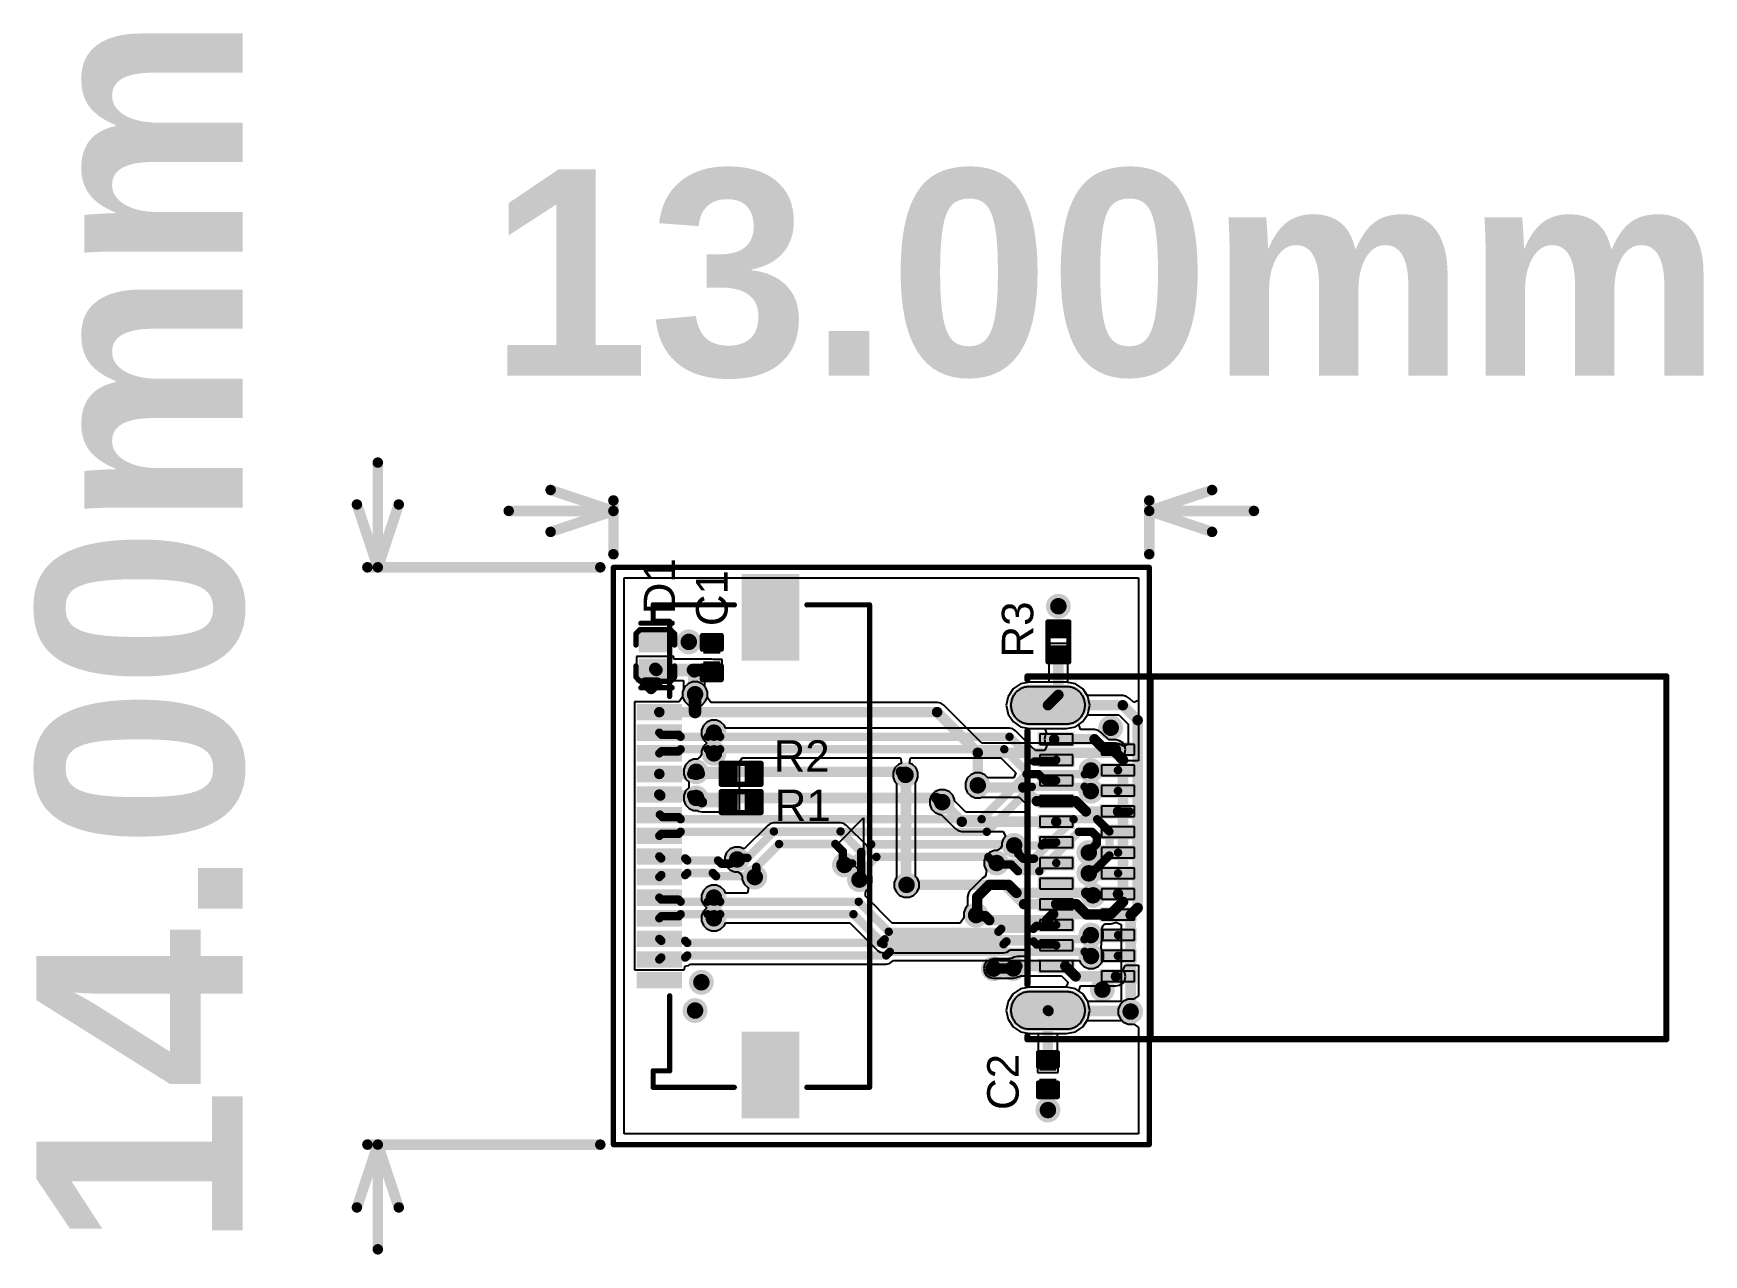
# Model space of a CAD drawing. Header units: inches. Extents: x -14.1 to 26.4, y -2.7 to 26.9.
import ezdxf

# ---------------------------------------------------------------- set-up
doc = ezdxf.new("R2010")
doc.units = ezdxf.units.IN
for name, color, linetype in [('Board Outline', 216, 'Continuous'), ('Bottom Layer', 5, 'Continuous'), ('Bottom Overlay', 54, 'Continuous'), ('Bottom Paste', 16, 'Continuous'), ('Bottom Solder', 6, 'Continuous'), ('Multi-Layer', 9, 'Continuous'), ('Pad Holes', 156, 'Continuous'), ('Top Layer', 1, 'Continuous'), ('Top Overlay', 2, 'Continuous'), ('Top Paste', 8, 'Continuous'), ('Top Solder', 216, 'Continuous'), ('Via Holes', 16, 'Continuous')]:
    doc.layers.add(name, color=color, linetype=linetype)
doc.styles.add('Arial', font='', dxfattribs={"height": 0.2})
doc.styles.add('Arial_Bold', font='', dxfattribs={"height": 0.2})
doc.styles.get('Arial').set_extended_font_data('Arial')
doc.styles.get('Arial_Bold').set_extended_font_data('Arial', bold=True)

msp = doc.modelspace()

# ---------------------------------------------------------------- texts
at = {"layer": 'Top Overlay'}
for s, height, style, p in [('14.00mm', 5, 'Arial_Bold', (-8.996, -2.517)), ('D1', 0.762, 'Arial', (1.497, 12.861)), ('C1', 0.762, 'Arial', (2.768, 12.573)), ('R3', 0.762, 'Arial', (10.185, 11.811)), ('C2', 0.762, 'Arial', (9.83, 0.838))]:
    msp.add_text(s, height=height, rotation=90, dxfattribs=dict(at, style=style)).set_placement(p)
for s, height, style, p in [('13.00mm', 5, 'Arial_Bold', (-3.017, 18.648)), ('R2', 0.762, 'Arial', (3.886, 9.043)), ('R1', 0.762, 'Arial', (3.912, 7.849))]:
    msp.add_text(s, height=height, dxfattribs=dict(at, style=style)).set_placement(p)

# ---------------------------------------------------------------- blocks, each defined once
blk = doc.blocks.new('R___0201_1')
at = {"layer": 'Top Layer'}
for points in [[(-0.41, 0.185), (-0.14, 0.185), (-0.14, -0.185), (-0.41, -0.185)], [(0.14, 0.185), (0.41, 0.185), (0.41, -0.185), (0.14, -0.185)]]:
    blk.add_hatch(color=1, dxfattribs=at).paths.add_polyline_path(points)
at = {"layer": 'Top Paste'}
for points in [[(-0.41, 0.185), (-0.14, 0.185), (-0.14, -0.185), (-0.41, -0.185)], [(0.14, 0.185), (0.41, 0.185), (0.41, -0.185), (0.14, -0.185)]]:
    blk.add_hatch(color=8, dxfattribs=at).paths.add_polyline_path(points)
at = {"layer": 'Top Solder'}
for points in [[(-0.465, 0.24), (-0.085, 0.24), (-0.085, -0.24), (-0.465, -0.24)], [(0.085, 0.24), (0.465, 0.24), (0.465, -0.24), (0.085, -0.24)]]:
    blk.add_hatch(color=216, dxfattribs=at).paths.add_polyline_path(points)
at = {"layer": 'Top Overlay', "const_width": 0.127}
for points in [[(-0.483, -0.254), (-0.483, 0.254)], [(0.483, 0.254), (-0.483, 0.254)], [(0.483, -0.254), (0.483, 0.254)], [(0.483, -0.254), (-0.483, -0.254)]]:
    blk.add_lwpolyline(points, dxfattribs=at)
at = {"layer": 'Top Overlay', "const_width": 0.0635}
for points in [[(-0.514, 0.254, 1), (-0.451, 0.254, 1)], [(-0.514, 0.254, 1), (-0.451, 0.254, 1)], [(0.451, 0.254, 1), (0.514, 0.254, 1)], [(0.451, 0.254, 1), (0.514, 0.254, 1)], [(-0.514, -0.254, 1), (-0.451, -0.254, 1)], [(-0.514, -0.254, 1), (-0.451, -0.254, 1)], [(0.451, -0.254, 1), (0.514, -0.254, 1)], [(0.451, -0.254, 1), (0.514, -0.254, 1)]]:
    blk.add_lwpolyline(points, format="xyb", close=True, dxfattribs=at)
blk = doc.blocks.new('R___0201_2')
at = {"layer": 'Top Layer'}
for points in [[(-0.41, 0.185), (-0.14, 0.185), (-0.14, -0.185), (-0.41, -0.185)], [(0.14, 0.185), (0.41, 0.185), (0.41, -0.185), (0.14, -0.185)]]:
    blk.add_hatch(color=1, dxfattribs=at).paths.add_polyline_path(points)
at = {"layer": 'Top Paste'}
for points in [[(-0.41, 0.185), (-0.14, 0.185), (-0.14, -0.185), (-0.41, -0.185)], [(0.14, 0.185), (0.41, 0.185), (0.41, -0.185), (0.14, -0.185)]]:
    blk.add_hatch(color=8, dxfattribs=at).paths.add_polyline_path(points)
at = {"layer": 'Top Solder'}
for points in [[(-0.465, 0.24), (-0.085, 0.24), (-0.085, -0.24), (-0.465, -0.24)], [(0.085, 0.24), (0.465, 0.24), (0.465, -0.24), (0.085, -0.24)]]:
    blk.add_hatch(color=216, dxfattribs=at).paths.add_polyline_path(points)
at = {"layer": 'Top Overlay', "const_width": 0.127}
for points in [[(-0.483, 0.254), (-0.483, -0.254)], [(0.483, 0.254), (-0.483, 0.254)], [(0.483, 0.254), (0.483, -0.254)], [(0.483, -0.254), (-0.483, -0.254)]]:
    blk.add_lwpolyline(points, dxfattribs=at)
at = {"layer": 'Top Overlay', "const_width": 0.0635}
for points in [[(-0.514, 0.254, 1), (-0.451, 0.254, 1)], [(-0.514, 0.254, 1), (-0.451, 0.254, 1)], [(0.451, 0.254, 1), (0.514, 0.254, 1)], [(0.451, 0.254, 1), (0.514, 0.254, 1)], [(-0.514, -0.254, 1), (-0.451, -0.254, 1)], [(-0.514, -0.254, 1), (-0.451, -0.254, 1)], [(0.451, -0.254, 1), (0.514, -0.254, 1)], [(0.451, -0.254, 1), (0.514, -0.254, 1)]]:
    blk.add_lwpolyline(points, format="xyb", close=True, dxfattribs=at)
blk = doc.blocks.new('R___0201_3')
at = {"layer": 'Top Layer'}
for points in [[(-0.41, 0.185), (-0.14, 0.185), (-0.14, -0.185), (-0.41, -0.185)], [(0.14, 0.185), (0.41, 0.185), (0.41, -0.185), (0.14, -0.185)]]:
    blk.add_hatch(color=1, dxfattribs=at).paths.add_polyline_path(points)
at = {"layer": 'Top Paste'}
for points in [[(-0.41, 0.185), (-0.14, 0.185), (-0.14, -0.185), (-0.41, -0.185)], [(0.14, 0.185), (0.41, 0.185), (0.41, -0.185), (0.14, -0.185)]]:
    blk.add_hatch(color=8, dxfattribs=at).paths.add_polyline_path(points)
at = {"layer": 'Top Solder'}
for points in [[(-0.465, 0.24), (-0.085, 0.24), (-0.085, -0.24), (-0.465, -0.24)], [(0.085, 0.24), (0.465, 0.24), (0.465, -0.24), (0.085, -0.24)]]:
    blk.add_hatch(color=216, dxfattribs=at).paths.add_polyline_path(points)
at = {"layer": 'Top Overlay', "const_width": 0.127}
for points in [[(-0.483, 0.254), (-0.483, -0.254)], [(0.483, 0.254), (-0.483, 0.254)], [(0.483, 0.254), (0.483, -0.254)], [(0.483, -0.254), (-0.483, -0.254)]]:
    blk.add_lwpolyline(points, dxfattribs=at)
at = {"layer": 'Top Overlay', "const_width": 0.0635}
for points in [[(-0.514, 0.254, 1), (-0.451, 0.254, 1)], [(-0.514, 0.254, 1), (-0.451, 0.254, 1)], [(0.451, 0.254, 1), (0.514, 0.254, 1)], [(0.451, 0.254, 1), (0.514, 0.254, 1)], [(-0.514, -0.254, 1), (-0.451, -0.254, 1)], [(-0.514, -0.254, 1), (-0.451, -0.254, 1)], [(0.451, -0.254, 1), (0.514, -0.254, 1)], [(0.451, -0.254, 1), (0.514, -0.254, 1)]]:
    blk.add_lwpolyline(points, format="xyb", close=True, dxfattribs=at)
blk = doc.blocks.new('5051101492_B_4')
at = {"layer": 'Bottom Layer'}
for points in [[(-6.55, 2), (-4.55, 2), (-4.55, 0.7), (-6.55, 0.7)], [(4.55, 2), (6.55, 2), (6.55, 0.7), (4.55, 0.7)], [(-3.4, -0.85), (-3.1, -0.85), (-3.1, -1.85), (-3.4, -1.85)], [(-2.9, -0.85), (-2.6, -0.85), (-2.6, -1.85), (-2.9, -1.85)], [(-2.4, -0.85), (-2.1, -0.85), (-2.1, -1.85), (-2.4, -1.85)], [(-1.9, -0.85), (-1.6, -0.85), (-1.6, -1.85), (-1.9, -1.85)], [(-1.4, -0.85), (-1.1, -0.85), (-1.1, -1.85), (-1.4, -1.85)], [(-0.9, -0.85), (-0.6, -0.85), (-0.6, -1.85), (-0.9, -1.85)], [(-0.4, -0.85), (-0.1, -0.85), (-0.1, -1.85), (-0.4, -1.85)], [(0.1, -0.85), (0.4, -0.85), (0.4, -1.85), (0.1, -1.85)], [(0.6, -0.85), (0.9, -0.85), (0.9, -1.85), (0.6, -1.85)], [(1.1, -0.85), (1.4, -0.85), (1.4, -1.85), (1.1, -1.85)], [(1.6, -0.85), (1.9, -0.85), (1.9, -1.85), (1.6, -1.85)], [(2.1, -0.85), (2.4, -0.85), (2.4, -1.85), (2.1, -1.85)], [(2.6, -0.85), (2.9, -0.85), (2.9, -1.85), (2.6, -1.85)], [(3.1, -0.85), (3.4, -0.85), (3.4, -1.85), (3.1, -1.85)]]:
    blk.add_hatch(color=5, dxfattribs=at).paths.add_polyline_path(points)
at = {"layer": 'Bottom Paste'}
for points in [[(-6.55, 2), (-4.55, 2), (-4.55, 0.7), (-6.55, 0.7)], [(4.55, 2), (6.55, 2), (6.55, 0.7), (4.55, 0.7)], [(-3.4, -0.85), (-3.1, -0.85), (-3.1, -1.85), (-3.4, -1.85)], [(-2.9, -0.85), (-2.6, -0.85), (-2.6, -1.85), (-2.9, -1.85)], [(-2.4, -0.85), (-2.1, -0.85), (-2.1, -1.85), (-2.4, -1.85)], [(-1.9, -0.85), (-1.6, -0.85), (-1.6, -1.85), (-1.9, -1.85)], [(-1.4, -0.85), (-1.1, -0.85), (-1.1, -1.85), (-1.4, -1.85)], [(-0.9, -0.85), (-0.6, -0.85), (-0.6, -1.85), (-0.9, -1.85)], [(-0.4, -0.85), (-0.1, -0.85), (-0.1, -1.85), (-0.4, -1.85)], [(0.1, -0.85), (0.4, -0.85), (0.4, -1.85), (0.1, -1.85)], [(0.6, -0.85), (0.9, -0.85), (0.9, -1.85), (0.6, -1.85)], [(1.1, -0.85), (1.4, -0.85), (1.4, -1.85), (1.1, -1.85)], [(1.6, -0.85), (1.9, -0.85), (1.9, -1.85), (1.6, -1.85)], [(2.1, -0.85), (2.4, -0.85), (2.4, -1.85), (2.1, -1.85)], [(2.6, -0.85), (2.9, -0.85), (2.9, -1.85), (2.6, -1.85)], [(3.1, -0.85), (3.4, -0.85), (3.4, -1.85), (3.1, -1.85)]]:
    blk.add_hatch(color=16, dxfattribs=at).paths.add_polyline_path(points)
at = {"layer": 'Bottom Solder'}
for points in [[(-6.6, 2.05), (-4.5, 2.05), (-4.5, 0.65), (-6.6, 0.65)], [(4.5, 2.05), (6.6, 2.05), (6.6, 0.65), (4.5, 0.65)], [(-3.45, -0.8), (-3.05, -0.8), (-3.05, -1.9), (-3.45, -1.9)], [(-2.95, -0.8), (-2.55, -0.8), (-2.55, -1.9), (-2.95, -1.9)], [(-2.45, -0.8), (-2.05, -0.8), (-2.05, -1.9), (-2.45, -1.9)], [(-1.95, -0.8), (-1.55, -0.8), (-1.55, -1.9), (-1.95, -1.9)], [(-1.45, -0.8), (-1.05, -0.8), (-1.05, -1.9), (-1.45, -1.9)], [(-0.95, -0.8), (-0.55, -0.8), (-0.55, -1.9), (-0.95, -1.9)], [(-0.45, -0.8), (-0.05, -0.8), (-0.05, -1.9), (-0.45, -1.9)], [(0.05, -0.8), (0.45, -0.8), (0.45, -1.9), (0.05, -1.9)], [(0.55, -0.8), (0.95, -0.8), (0.95, -1.9), (0.55, -1.9)], [(1.05, -0.8), (1.45, -0.8), (1.45, -1.9), (1.05, -1.9)], [(1.55, -0.8), (1.95, -0.8), (1.95, -1.9), (1.55, -1.9)], [(2.05, -0.8), (2.45, -0.8), (2.45, -1.9), (2.05, -1.9)], [(2.55, -0.8), (2.95, -0.8), (2.95, -1.9), (2.55, -1.9)], [(3.05, -0.8), (3.45, -0.8), (3.45, -1.9), (3.05, -1.9)]]:
    blk.add_hatch(color=6, dxfattribs=at).paths.add_polyline_path(points)
at = {"layer": 'Bottom Overlay'}
for p, q in [((0, 2.921), (-0.686, 3.607)), ((-0.686, 3.607), (0.686, 3.607)), ((0.686, 3.607), (0, 2.921))]:
    blk.add_line(p, q, dxfattribs=at)
for points, const_width in [([(-5.85, 2.231), (-5.85, 3.75)], 0.127), ([(5.85, 3.75), (-5.85, 3.75)], 0.127), ([(5.85, 2.231), (5.85, 3.75)], 0.127), ([(-5.85, -1.5), (-5.85, 0.469)], 0.127), ([(5.85, -1.5), (5.85, 0.469)], 0.127), ([(-3.631, -1.1), (-5.45, -1.1)], 0.127), ([(-5.45, -1.5), (-5.45, -1.1)], 0.127), ([(5.45, -1.1), (3.631, -1.1)], 0.127), ([(5.45, -1.5), (5.45, -1.1)], 0.127), ([(-5.45, -1.5), (-5.85, -1.5)], 0.127), ([(-3.81, -1.549), (-3.962, -1.397)], 0.254), ([(-3.962, -1.702), (-3.962, -1.397)], 0.254), ([(-3.962, -1.702), (-3.81, -1.549)], 0.254), ([(5.85, -1.5), (5.45, -1.5)], 0.127)]:
    blk.add_lwpolyline(points, dxfattribs=dict(at, const_width=const_width))
for points, const_width in [([(-5.882, 3.75, 1), (-5.818, 3.75, 1)], 0.0635), ([(-5.882, 3.75, 1), (-5.818, 3.75, 1)], 0.0635), ([(5.818, 3.75, 1), (5.882, 3.75, 1)], 0.0635), ([(5.818, 3.75, 1), (5.882, 3.75, 1)], 0.0635), ([(-5.882, 2.231, 1), (-5.818, 2.231, 1)], 0.0635), ([(5.818, 2.231, 1), (5.882, 2.231, 1)], 0.0635), ([(-5.882, 0.469, 1), (-5.818, 0.469, 1)], 0.0635), ([(5.818, 0.469, 1), (5.882, 0.469, 1)], 0.0635), ([(-5.482, -1.1, 1), (-5.418, -1.1, 1)], 0.0635), ([(-5.482, -1.1, 1), (-5.418, -1.1, 1)], 0.0635), ([(-3.663, -1.1, 1), (-3.599, -1.1, 1)], 0.0635), ([(3.599, -1.1, 1), (3.663, -1.1, 1)], 0.0635), ([(5.418, -1.1, 1), (5.482, -1.1, 1)], 0.0635), ([(5.418, -1.1, 1), (5.482, -1.1, 1)], 0.0635), ([(-5.882, -1.5, 1), (-5.818, -1.5, 1)], 0.0635), ([(-5.882, -1.5, 1), (-5.818, -1.5, 1)], 0.0635), ([(-5.482, -1.5, 1), (-5.418, -1.5, 1)], 0.0635), ([(-5.482, -1.5, 1), (-5.418, -1.5, 1)], 0.0635), ([(-4.026, -1.397, 1), (-3.899, -1.397, 1)], 0.127), ([(-4.026, -1.397, 1), (-3.899, -1.397, 1)], 0.127), ([(-4.026, -1.702, 1), (-3.899, -1.702, 1)], 0.127), ([(-4.026, -1.702, 1), (-3.899, -1.702, 1)], 0.127), ([(-3.873, -1.549, 1), (-3.747, -1.549, 1)], 0.127), ([(-3.873, -1.549, 1), (-3.747, -1.549, 1)], 0.127), ([(5.418, -1.5, 1), (5.482, -1.5, 1)], 0.0635), ([(5.418, -1.5, 1), (5.482, -1.5, 1)], 0.0635), ([(5.818, -1.5, 1), (5.882, -1.5, 1)], 0.0635), ([(5.818, -1.5, 1), (5.882, -1.5, 1)], 0.0635)]:
    blk.add_lwpolyline(points, format="xyb", close=True, dxfattribs=dict(at, const_width=const_width))
blk = doc.blocks.new('USB4155_03_C_5')
at = {"layer": 'Bottom Layer'}
h = blk.add_hatch(color=5, dxfattribs=at)
edge = h.paths.add_edge_path()
edge.add_arc((-3.7, 0.4), 0.45, 180, 360)
edge.add_line((-3.25, 0.4), (-3.25, 1.3))
edge.add_arc((-3.7, 1.3), 0.45, 0, 180)
edge.add_line((-4.15, 1.3), (-4.15, 0.4))
h = blk.add_hatch(color=5, dxfattribs=at)
edge = h.paths.add_edge_path()
edge.add_arc((3.7, 0.4), 0.45, 180, 360)
edge.add_line((4.15, 0.4), (4.15, 1.3))
edge.add_arc((3.7, 1.3), 0.45, 0, 180)
edge.add_line((3.25, 1.3), (3.25, 0.4))
at = {"layer": 'Bottom Solder'}
h = blk.add_hatch(color=6, dxfattribs=at)
edge = h.paths.add_edge_path()
edge.add_arc((-3.7, 0.4), 0.5, 180, 360)
edge.add_line((-3.2, 0.4), (-3.2, 1.3))
edge.add_arc((-3.7, 1.3), 0.5, 0, 180)
edge.add_line((-4.2, 1.3), (-4.2, 0.4))
h = blk.add_hatch(color=6, dxfattribs=at)
edge = h.paths.add_edge_path()
edge.add_arc((3.7, 0.4), 0.5, 180, 360)
edge.add_line((4.2, 0.4), (4.2, 1.3))
edge.add_arc((3.7, 1.3), 0.5, 0, 180)
edge.add_line((3.2, 1.3), (3.2, 0.4))
at = {"layer": 'Multi-Layer'}
h = blk.add_hatch(color=9, dxfattribs=at)
edge = h.paths.add_edge_path()
edge.add_arc((-3.7, 0.4), 0.45, 180, 360)
edge.add_line((-3.25, 0.4), (-3.25, 1.3))
edge.add_arc((-3.7, 1.3), 0.45, 0, 180)
edge.add_line((-4.15, 1.3), (-4.15, 0.4))
h = blk.add_hatch(color=9, dxfattribs=at)
edge = h.paths.add_edge_path()
edge.add_arc((3.7, 0.4), 0.45, 180, 360)
edge.add_line((4.15, 0.4), (4.15, 1.3))
edge.add_arc((3.7, 1.3), 0.45, 0, 180)
edge.add_line((3.25, 1.3), (3.25, 0.4))
at = {"layer": 'Pad Holes'}
h = blk.add_hatch(color=7, dxfattribs=at)
edge = h.paths.add_edge_path()
edge.add_arc((-3.7, 0.45), 0.25, 180, 360)
edge.add_line((-3.45, 0.45), (-3.45, 1.25))
edge.add_arc((-3.7, 1.25), 0.25, 0, 180)
edge.add_line((-3.95, 1.25), (-3.95, 0.45))
h = blk.add_hatch(color=7, dxfattribs=at)
edge = h.paths.add_edge_path()
edge.add_arc((3.7, 0.45), 0.25, 180, 360)
edge.add_line((3.95, 0.45), (3.95, 1.25))
edge.add_arc((3.7, 1.25), 0.25, 0, 180)
edge.add_line((3.45, 1.25), (3.45, 0.45))
at = {"layer": 'Top Layer'}
h = blk.add_hatch(color=1, dxfattribs=at)
edge = h.paths.add_edge_path()
edge.add_arc((-3.7, 0.4), 0.45, 180, 360)
edge.add_line((-3.25, 0.4), (-3.25, 1.3))
edge.add_arc((-3.7, 1.3), 0.45, 0, 180)
edge.add_line((-4.15, 1.3), (-4.15, 0.4))
h = blk.add_hatch(color=1, dxfattribs=at)
edge = h.paths.add_edge_path()
edge.add_arc((3.7, 0.4), 0.45, 180, 360)
edge.add_line((4.15, 0.4), (4.15, 1.3))
edge.add_arc((3.7, 1.3), 0.45, 0, 180)
edge.add_line((3.25, 1.3), (3.25, 0.4))
for points in [[(-2.75, 1.05), (-2.5, 1.05), (-2.5, 0.25), (-2.75, 0.25)], [(-2.25, 1.05), (-2, 1.05), (-2, 0.25), (-2.25, 0.25)], [(-1.75, 1.05), (-1.5, 1.05), (-1.5, 0.25), (-1.75, 0.25)], [(-1.25, 1.05), (-1, 1.05), (-1, 0.25), (-1.25, 0.25)], [(-0.75, 1.05), (-0.5, 1.05), (-0.5, 0.25), (-0.75, 0.25)], [(-0.25, 1.05), (0, 1.05), (0, 0.25), (-0.25, 0.25)], [(0.25, 1.05), (0.5, 1.05), (0.5, 0.25), (0.25, 0.25)], [(0.75, 1.05), (1, 1.05), (1, 0.25), (0.75, 0.25)], [(1.25, 1.05), (1.5, 1.05), (1.5, 0.25), (1.25, 0.25)], [(1.75, 1.05), (2, 1.05), (2, 0.25), (1.75, 0.25)], [(2.25, 1.05), (2.5, 1.05), (2.5, 0.25), (2.25, 0.25)], [(2.75, 1.05), (3, 1.05), (3, 0.25), (2.75, 0.25)], [(-3, -0.45), (-2.75, -0.45), (-2.75, -1.25), (-3, -1.25)], [(-2.5, -0.45), (-2.25, -0.45), (-2.25, -1.25), (-2.5, -1.25)], [(-2, -0.45), (-1.75, -0.45), (-1.75, -1.25), (-2, -1.25)], [(-1.5, -0.45), (-1.25, -0.45), (-1.25, -1.25), (-1.5, -1.25)], [(-1, -0.45), (-0.75, -0.45), (-0.75, -1.25), (-1, -1.25)], [(-0.5, -0.45), (-0.25, -0.45), (-0.25, -1.25), (-0.5, -1.25)], [(0, -0.45), (0.25, -0.45), (0.25, -1.25), (0, -1.25)], [(0.5, -0.45), (0.75, -0.45), (0.75, -1.25), (0.5, -1.25)], [(1, -0.45), (1.25, -0.45), (1.25, -1.25), (1, -1.25)], [(1.5, -0.45), (1.75, -0.45), (1.75, -1.25), (1.5, -1.25)], [(2, -0.45), (2.25, -0.45), (2.25, -1.25), (2, -1.25)], [(2.5, -0.45), (2.75, -0.45), (2.75, -1.25), (2.5, -1.25)]]:
    blk.add_hatch(color=1, dxfattribs=at).paths.add_polyline_path(points)
at = {"layer": 'Top Solder'}
h = blk.add_hatch(color=216, dxfattribs=at)
edge = h.paths.add_edge_path()
edge.add_arc((-3.7, 0.4), 0.5, 180, 360)
edge.add_line((-3.2, 0.4), (-3.2, 1.3))
edge.add_arc((-3.7, 1.3), 0.5, 0, 180)
edge.add_line((-4.2, 1.3), (-4.2, 0.4))
h = blk.add_hatch(color=216, dxfattribs=at)
edge = h.paths.add_edge_path()
edge.add_arc((3.7, 0.4), 0.5, 180, 360)
edge.add_line((4.2, 0.4), (4.2, 1.3))
edge.add_arc((3.7, 1.3), 0.5, 0, 180)
edge.add_line((3.2, 1.3), (3.2, 0.4))
for points in [[(-2.8, 1.1), (-2.45, 1.1), (-2.45, 0.2), (-2.8, 0.2)], [(-2.3, 1.1), (-1.95, 1.1), (-1.95, 0.2), (-2.3, 0.2)], [(-1.8, 1.1), (-1.45, 1.1), (-1.45, 0.2), (-1.8, 0.2)], [(-1.3, 1.1), (-0.95, 1.1), (-0.95, 0.2), (-1.3, 0.2)], [(-0.8, 1.1), (-0.45, 1.1), (-0.45, 0.2), (-0.8, 0.2)], [(-0.3, 1.1), (0.05, 1.1), (0.05, 0.2), (-0.3, 0.2)], [(0.2, 1.1), (0.55, 1.1), (0.55, 0.2), (0.2, 0.2)], [(0.7, 1.1), (1.05, 1.1), (1.05, 0.2), (0.7, 0.2)], [(1.2, 1.1), (1.55, 1.1), (1.55, 0.2), (1.2, 0.2)], [(1.7, 1.1), (2.05, 1.1), (2.05, 0.2), (1.7, 0.2)], [(2.2, 1.1), (2.55, 1.1), (2.55, 0.2), (2.2, 0.2)], [(2.7, 1.1), (3.05, 1.1), (3.05, 0.2), (2.7, 0.2)], [(-3.05, -0.4), (-2.7, -0.4), (-2.7, -1.3), (-3.05, -1.3)], [(-2.55, -0.4), (-2.2, -0.4), (-2.2, -1.3), (-2.55, -1.3)], [(-2.05, -0.4), (-1.7, -0.4), (-1.7, -1.3), (-2.05, -1.3)], [(-1.55, -0.4), (-1.2, -0.4), (-1.2, -1.3), (-1.55, -1.3)], [(-1.05, -0.4), (-0.7, -0.4), (-0.7, -1.3), (-1.05, -1.3)], [(-0.55, -0.4), (-0.2, -0.4), (-0.2, -1.3), (-0.55, -1.3)], [(-0.05, -0.4), (0.3, -0.4), (0.3, -1.3), (-0.05, -1.3)], [(0.45, -0.4), (0.8, -0.4), (0.8, -1.3), (0.45, -1.3)], [(0.95, -0.4), (1.3, -0.4), (1.3, -1.3), (0.95, -1.3)], [(1.45, -0.4), (1.8, -0.4), (1.8, -1.3), (1.45, -1.3)], [(1.95, -0.4), (2.3, -0.4), (2.3, -1.3), (1.95, -1.3)], [(2.45, -0.4), (2.8, -0.4), (2.8, -1.3), (2.45, -1.3)]]:
    blk.add_hatch(color=216, dxfattribs=at).paths.add_polyline_path(points)
at = {"layer": 'Top Overlay'}
for points, const_width in [([(-4.4, 1.35), (-4.328, 1.35)], 0.152), ([(-4.4, 1.35), (-4.4, -14.15)], 0.152), ([(-3.072, 1.35), (3.072, 1.35)], 0.152), ([(4.328, 1.35), (4.4, 1.35)], 0.152), ([(4.4, 1.35), (4.4, -14.15)], 0.152), ([(-4.4, -1.65), (4.4, -1.65)], 0.127), ([(-4.4, -14.15), (4.4, -14.15)], 0.152)]:
    blk.add_lwpolyline(points, dxfattribs=dict(at, const_width=const_width))
for points, const_width in [([(-4.438, 1.35, 1), (-4.362, 1.35, 1)], 0.076), ([(-4.438, 1.35, 1), (-4.362, 1.35, 1)], 0.076), ([(-4.366, 1.35, 1), (-4.29, 1.35, 1)], 0.076), ([(-3.11, 1.35, 1), (-3.034, 1.35, 1)], 0.076), ([(3.034, 1.35, 1), (3.11, 1.35, 1)], 0.076), ([(4.29, 1.35, 1), (4.366, 1.35, 1)], 0.076), ([(4.362, 1.35, 1), (4.438, 1.35, 1)], 0.076), ([(4.362, 1.35, 1), (4.438, 1.35, 1)], 0.076), ([(-4.432, -1.65, 1), (-4.368, -1.65, 1)], 0.0635), ([(4.368, -1.65, 1), (4.432, -1.65, 1)], 0.0635), ([(-4.438, -14.15, 1), (-4.362, -14.15, 1)], 0.076), ([(-4.438, -14.15, 1), (-4.362, -14.15, 1)], 0.076), ([(4.362, -14.15, 1), (4.438, -14.15, 1)], 0.076), ([(4.362, -14.15, 1), (4.438, -14.15, 1)], 0.076)]:
    blk.add_lwpolyline(points, format="xyb", close=True, dxfattribs=dict(at, const_width=const_width))
at = {"layer": 'Top Paste'}
for p, q in [((-4.014, 1.622), (-4.03, 1.606)), ((-3.998, 1.637), (-4.014, 1.622)), ((-3.981, 1.652), (-3.998, 1.637)), ((-3.963, 1.665), (-3.981, 1.652)), ((-3.944, 1.678), (-3.963, 1.665)), ((-3.925, 1.69), (-3.944, 1.678)), ((-3.905, 1.7), (-3.925, 1.69)), ((-3.885, 1.71), (-3.905, 1.7)), ((-3.864, 1.719), (-3.885, 1.71)), ((-3.843, 1.726), (-3.864, 1.719)), ((-3.822, 1.733), (-3.843, 1.726)), ((-3.8, 1.739), (-3.822, 1.733)), ((-3.778, 1.743), (-3.8, 1.739)), ((-3.756, 1.746), (-3.778, 1.743)), ((-3.734, 1.749), (-3.756, 1.746)), ((-3.711, 1.75), (-3.734, 1.749)), ((-3.711, 1.75), (-3.711, 1.75)), ((-3.689, 1.75), (-3.711, 1.75)), ((-3.666, 1.749), (-3.689, 1.75)), ((-3.644, 1.746), (-3.666, 1.749)), ((-3.622, 1.743), (-3.644, 1.746)), ((-3.6, 1.739), (-3.622, 1.743)), ((-3.578, 1.733), (-3.6, 1.739)), ((-3.557, 1.726), (-3.578, 1.733)), ((-3.536, 1.719), (-3.557, 1.726)), ((-3.515, 1.71), (-3.536, 1.719)), ((-3.495, 1.7), (-3.515, 1.71)), ((-3.475, 1.69), (-3.495, 1.7)), ((-3.456, 1.678), (-3.475, 1.69)), ((-3.437, 1.665), (-3.456, 1.678)), ((-3.419, 1.652), (-3.437, 1.665)), ((-3.402, 1.637), (-3.419, 1.652)), ((-3.386, 1.622), (-3.402, 1.637)), ((-3.37, 1.606), (-3.386, 1.622)), ((3.386, 1.622), (3.37, 1.606)), ((3.402, 1.637), (3.386, 1.622)), ((3.419, 1.652), (3.402, 1.637)), ((3.437, 1.665), (3.419, 1.652)), ((3.456, 1.678), (3.437, 1.665)), ((3.475, 1.69), (3.456, 1.678)), ((3.495, 1.7), (3.475, 1.69)), ((3.515, 1.71), (3.495, 1.7)), ((3.536, 1.719), (3.515, 1.71)), ((3.557, 1.726), (3.536, 1.719)), ((3.578, 1.733), (3.557, 1.726)), ((3.6, 1.739), (3.578, 1.733)), ((3.622, 1.743), (3.6, 1.739)), ((3.644, 1.746), (3.622, 1.743)), ((3.666, 1.749), (3.644, 1.746)), ((3.689, 1.75), (3.666, 1.749)), ((3.689, 1.75), (3.689, 1.75)), ((3.711, 1.75), (3.689, 1.75)), ((3.734, 1.749), (3.711, 1.75)), ((3.756, 1.746), (3.734, 1.749)), ((3.778, 1.743), (3.756, 1.746)), ((3.8, 1.739), (3.778, 1.743)), ((3.822, 1.733), (3.8, 1.739)), ((3.843, 1.726), (3.822, 1.733)), ((3.864, 1.719), (3.843, 1.726)), ((3.885, 1.71), (3.864, 1.719)), ((3.905, 1.7), (3.885, 1.71)), ((3.925, 1.69), (3.905, 1.7)), ((3.944, 1.678), (3.925, 1.69)), ((3.963, 1.665), (3.944, 1.678)), ((3.981, 1.652), (3.963, 1.665)), ((3.998, 1.637), (3.981, 1.652)), ((4.014, 1.622), (3.998, 1.637)), ((4.03, 1.606), (4.014, 1.622)), ((-4.149, 1.322), (-4.15, 1.3)), ((-4.15, 1.3), (-4.15, 0.4)), ((-4.148, 1.345), (-4.149, 1.322)), ((-4.145, 1.367), (-4.148, 1.345)), ((-4.141, 1.389), (-4.145, 1.367)), ((-4.136, 1.411), (-4.141, 1.389)), ((-4.13, 1.433), (-4.136, 1.411)), ((-4.123, 1.454), (-4.13, 1.433)), ((-4.115, 1.475), (-4.123, 1.454)), ((-4.105, 1.495), (-4.115, 1.475)), ((-4.095, 1.515), (-4.105, 1.495)), ((-4.084, 1.535), (-4.095, 1.515)), ((-4.072, 1.553), (-4.084, 1.535)), ((-4.059, 1.572), (-4.072, 1.553)), ((-4.045, 1.589), (-4.059, 1.572)), ((-4.03, 1.606), (-4.045, 1.589)), ((-3.355, 1.589), (-3.37, 1.606)), ((-3.341, 1.572), (-3.355, 1.589)), ((-3.328, 1.553), (-3.341, 1.572)), ((-3.316, 1.535), (-3.328, 1.553)), ((-3.305, 1.515), (-3.316, 1.535)), ((-3.295, 1.495), (-3.305, 1.515)), ((-3.285, 1.475), (-3.295, 1.495)), ((-3.277, 1.454), (-3.285, 1.475)), ((-3.27, 1.433), (-3.277, 1.454)), ((-3.264, 1.411), (-3.27, 1.433)), ((-3.259, 1.389), (-3.264, 1.411)), ((-3.255, 1.367), (-3.259, 1.389)), ((-3.252, 1.345), (-3.255, 1.367)), ((-3.251, 1.322), (-3.252, 1.345)), ((-3.25, 1.3), (-3.251, 1.322)), ((-3.25, 0.4), (-3.25, 1.3)), ((3.251, 1.322), (3.25, 1.3)), ((3.25, 1.3), (3.25, 0.4)), ((3.252, 1.345), (3.251, 1.322)), ((3.255, 1.367), (3.252, 1.345)), ((3.259, 1.389), (3.255, 1.367)), ((3.264, 1.411), (3.259, 1.389)), ((3.27, 1.433), (3.264, 1.411)), ((3.277, 1.454), (3.27, 1.433)), ((3.285, 1.475), (3.277, 1.454)), ((3.295, 1.495), (3.285, 1.475)), ((3.305, 1.515), (3.295, 1.495)), ((3.316, 1.535), (3.305, 1.515)), ((3.328, 1.553), (3.316, 1.535)), ((3.341, 1.572), (3.328, 1.553)), ((3.355, 1.589), (3.341, 1.572)), ((3.37, 1.606), (3.355, 1.589)), ((4.045, 1.589), (4.03, 1.606)), ((4.059, 1.572), (4.045, 1.589)), ((4.072, 1.553), (4.059, 1.572)), ((4.084, 1.535), (4.072, 1.553)), ((4.095, 1.515), (4.084, 1.535)), ((4.105, 1.495), (4.095, 1.515)), ((4.115, 1.475), (4.105, 1.495)), ((4.123, 1.454), (4.115, 1.475)), ((4.13, 1.433), (4.123, 1.454)), ((4.136, 1.411), (4.13, 1.433)), ((4.141, 1.389), (4.136, 1.411)), ((4.145, 1.367), (4.141, 1.389)), ((4.148, 1.345), (4.145, 1.367)), ((4.149, 1.322), (4.148, 1.345)), ((4.15, 1.3), (4.149, 1.322)), ((4.15, 0.4), (4.15, 1.3)), ((-2.75, 1.05), (-2.75, 1.05)), ((-2.75, 1.05), (-2.75, 0.25)), ((-2.5, 1.05), (-2.75, 1.05)), ((-2.5, 0.25), (-2.5, 1.05)), ((-2.25, 1.05), (-2.25, 1.05)), ((-2.25, 1.05), (-2.25, 0.25)), ((-2, 1.05), (-2.25, 1.05)), ((-2, 0.25), (-2, 1.05)), ((-1.75, 1.05), (-1.75, 1.05)), ((-1.75, 1.05), (-1.75, 0.25)), ((-1.5, 1.05), (-1.75, 1.05)), ((-1.5, 0.25), (-1.5, 1.05)), ((-1, 1.05), (-1.25, 1.05)), ((-1.25, 1.05), (-1.25, 0.25)), ((-1, 0.25), (-1, 1.05)), ((-0.5, 1.05), (-0.75, 1.05)), ((-0.75, 1.05), (-0.75, 0.25)), ((-0.5, 0.25), (-0.5, 1.05)), ((-0.25, 1.05), (-0.25, 1.05)), ((-0.25, 1.05), (-0.25, 0.25)), ((0, 1.05), (-0.25, 1.05)), ((0, 0.25), (0, 1.05)), ((0.5, 1.05), (0.25, 1.05)), ((0.25, 1.05), (0.25, 0.25)), ((0.5, 0.25), (0.5, 1.05)), ((1, 1.05), (0.75, 1.05)), ((0.75, 1.05), (0.75, 0.25)), ((1, 0.25), (1, 1.05)), ((1.5, 1.05), (1.25, 1.05)), ((1.25, 1.05), (1.25, 0.25)), ((1.5, 0.25), (1.5, 1.05)), ((1.75, 1.05), (1.75, 1.05)), ((1.75, 1.05), (1.75, 0.25)), ((2, 1.05), (1.75, 1.05)), ((2, 0.25), (2, 1.05)), ((2.25, 1.05), (2.25, 1.05)), ((2.25, 1.05), (2.25, 0.25)), ((2.5, 1.05), (2.25, 1.05)), ((2.5, 0.25), (2.5, 1.05)), ((2.75, 1.05), (2.75, 1.05)), ((2.75, 1.05), (2.75, 0.25)), ((3, 1.05), (2.75, 1.05)), ((3, 0.25), (3, 1.05)), ((-4.15, 0.4), (-4.149, 0.377)), ((-4.149, 0.377), (-4.148, 0.355)), ((-4.148, 0.355), (-4.145, 0.333)), ((-4.145, 0.333), (-4.141, 0.311)), ((-4.141, 0.311), (-4.136, 0.289)), ((-4.136, 0.289), (-4.13, 0.267)), ((-4.13, 0.267), (-4.123, 0.246)), ((-4.123, 0.246), (-4.115, 0.225)), ((-4.115, 0.225), (-4.105, 0.205)), ((-4.105, 0.205), (-4.095, 0.185)), ((-4.095, 0.185), (-4.084, 0.165)), ((-4.084, 0.165), (-4.072, 0.146)), ((-4.072, 0.146), (-4.059, 0.128)), ((-4.059, 0.128), (-4.045, 0.111)), ((-4.045, 0.111), (-4.03, 0.094)), ((-4.03, 0.094), (-4.014, 0.078)), ((-4.014, 0.078), (-3.998, 0.062)), ((-3.998, 0.062), (-3.981, 0.048)), ((-3.981, 0.048), (-3.963, 0.035)), ((-3.963, 0.035), (-3.944, 0.022)), ((-3.944, 0.022), (-3.925, 0.01)), ((-3.925, 0.01), (-3.905, -0.001)), ((-3.495, -0.001), (-3.475, 0.01)), ((-3.475, 0.01), (-3.456, 0.022)), ((-3.456, 0.022), (-3.437, 0.035)), ((-3.437, 0.035), (-3.419, 0.048)), ((-3.419, 0.048), (-3.402, 0.062)), ((-3.402, 0.062), (-3.386, 0.078)), ((-3.386, 0.078), (-3.37, 0.094)), ((-3.37, 0.094), (-3.355, 0.111)), ((-3.355, 0.111), (-3.341, 0.128)), ((-3.341, 0.128), (-3.328, 0.146)), ((-3.328, 0.146), (-3.316, 0.165)), ((-3.316, 0.165), (-3.305, 0.185)), ((-3.305, 0.185), (-3.295, 0.205)), ((-3.295, 0.205), (-3.285, 0.225)), ((-3.285, 0.225), (-3.277, 0.246)), ((-3.277, 0.246), (-3.27, 0.267)), ((-3.27, 0.267), (-3.264, 0.289)), ((-3.264, 0.289), (-3.259, 0.311)), ((-3.259, 0.311), (-3.255, 0.333)), ((-3.255, 0.333), (-3.252, 0.355)), ((-3.252, 0.355), (-3.251, 0.377)), ((-3.251, 0.377), (-3.25, 0.4)), ((-2.75, 0.25), (-2.5, 0.25)), ((-2.25, 0.25), (-2, 0.25)), ((-1.75, 0.25), (-1.5, 0.25)), ((-1.25, 0.25), (-1, 0.25)), ((-1, 0.25), (-1, 0.25)), ((-0.75, 0.25), (-0.5, 0.25)), ((-0.5, 0.25), (-0.5, 0.25)), ((-0.25, 0.25), (0, 0.25)), ((0.25, 0.25), (0.5, 0.25)), ((0.5, 0.25), (0.5, 0.25)), ((0.75, 0.25), (1, 0.25)), ((1, 0.25), (1, 0.25)), ((1.25, 0.25), (1.5, 0.25)), ((1.5, 0.25), (1.5, 0.25)), ((1.75, 0.25), (2, 0.25)), ((2.25, 0.25), (2.5, 0.25)), ((2.75, 0.25), (3, 0.25)), ((3.25, 0.4), (3.251, 0.377)), ((3.251, 0.377), (3.252, 0.355)), ((3.252, 0.355), (3.255, 0.333)), ((3.255, 0.333), (3.259, 0.311)), ((3.259, 0.311), (3.264, 0.289)), ((3.264, 0.289), (3.27, 0.267)), ((3.27, 0.267), (3.277, 0.246)), ((3.277, 0.246), (3.285, 0.225)), ((3.285, 0.225), (3.295, 0.205)), ((3.295, 0.205), (3.305, 0.185)), ((3.305, 0.185), (3.316, 0.165)), ((3.316, 0.165), (3.328, 0.146)), ((3.328, 0.146), (3.341, 0.128)), ((3.341, 0.128), (3.355, 0.111)), ((3.355, 0.111), (3.37, 0.094)), ((3.37, 0.094), (3.386, 0.078)), ((3.386, 0.078), (3.402, 0.062)), ((3.402, 0.062), (3.419, 0.048)), ((3.419, 0.048), (3.437, 0.035)), ((3.437, 0.035), (3.456, 0.022)), ((3.456, 0.022), (3.475, 0.01)), ((3.475, 0.01), (3.495, -0.001)), ((3.905, -0.001), (3.925, 0.01)), ((3.925, 0.01), (3.944, 0.022)), ((3.944, 0.022), (3.963, 0.035)), ((3.963, 0.035), (3.981, 0.048)), ((3.981, 0.048), (3.998, 0.062)), ((3.998, 0.062), (4.014, 0.078)), ((4.014, 0.078), (4.03, 0.094)), ((4.03, 0.094), (4.045, 0.111)), ((4.045, 0.111), (4.059, 0.128)), ((4.059, 0.128), (4.072, 0.146)), ((4.072, 0.146), (4.084, 0.165)), ((4.084, 0.165), (4.095, 0.185)), ((4.095, 0.185), (4.105, 0.205)), ((4.105, 0.205), (4.115, 0.225)), ((4.115, 0.225), (4.123, 0.246)), ((4.123, 0.246), (4.13, 0.267)), ((4.13, 0.267), (4.136, 0.289)), ((4.136, 0.289), (4.141, 0.311)), ((4.141, 0.311), (4.145, 0.333)), ((4.145, 0.333), (4.148, 0.355)), ((4.148, 0.355), (4.149, 0.377)), ((4.149, 0.377), (4.15, 0.4)), ((-3.905, -0.001), (-3.885, -0.01)), ((-3.885, -0.01), (-3.864, -0.019)), ((-3.864, -0.019), (-3.843, -0.027)), ((-3.843, -0.027), (-3.822, -0.033)), ((-3.822, -0.033), (-3.8, -0.039)), ((-3.8, -0.039), (-3.778, -0.043)), ((-3.778, -0.043), (-3.756, -0.047)), ((-3.756, -0.047), (-3.734, -0.049)), ((-3.734, -0.049), (-3.711, -0.05)), ((-3.711, -0.05), (-3.689, -0.05)), ((-3.689, -0.05), (-3.666, -0.049)), ((-3.666, -0.049), (-3.644, -0.047)), ((-3.644, -0.047), (-3.622, -0.043)), ((-3.622, -0.043), (-3.6, -0.039)), ((-3.6, -0.039), (-3.578, -0.033)), ((-3.578, -0.033), (-3.557, -0.027)), ((-3.557, -0.027), (-3.536, -0.019)), ((-3.536, -0.019), (-3.515, -0.01)), ((-3.515, -0.01), (-3.495, -0.001)), ((3.495, -0.001), (3.515, -0.01)), ((3.515, -0.01), (3.536, -0.019)), ((3.536, -0.019), (3.557, -0.027)), ((3.557, -0.027), (3.578, -0.033)), ((3.578, -0.033), (3.6, -0.039)), ((3.6, -0.039), (3.622, -0.043)), ((3.622, -0.043), (3.644, -0.047)), ((3.644, -0.047), (3.666, -0.049)), ((3.666, -0.049), (3.689, -0.05)), ((3.689, -0.05), (3.711, -0.05)), ((3.711, -0.05), (3.734, -0.049)), ((3.734, -0.049), (3.756, -0.047)), ((3.756, -0.047), (3.778, -0.043)), ((3.778, -0.043), (3.8, -0.039)), ((3.8, -0.039), (3.822, -0.033)), ((3.822, -0.033), (3.843, -0.027)), ((3.843, -0.027), (3.864, -0.019)), ((3.864, -0.019), (3.885, -0.01)), ((3.885, -0.01), (3.905, -0.001)), ((-2.75, -0.45), (-3, -0.45)), ((-3, -0.45), (-3, -1.25)), ((-2.75, -1.25), (-2.75, -0.45)), ((-2.5, -0.45), (-2.5, -0.45)), ((-2.5, -0.45), (-2.5, -1.25)), ((-2.25, -0.45), (-2.5, -0.45)), ((-2.25, -1.25), (-2.25, -0.45)), ((-1.75, -0.45), (-2, -0.45)), ((-2, -0.45), (-2, -1.25)), ((-1.75, -1.25), (-1.75, -0.45)), ((-1.25, -0.45), (-1.5, -0.45)), ((-1.5, -0.45), (-1.5, -1.25)), ((-1.25, -1.25), (-1.25, -0.45)), ((-0.75, -0.45), (-1, -0.45)), ((-1, -0.45), (-1, -1.25)), ((-0.75, -1.25), (-0.75, -0.45)), ((-0.5, -0.45), (-0.5, -0.45)), ((-0.5, -0.45), (-0.5, -1.25)), ((-0.25, -0.45), (-0.5, -0.45)), ((-0.25, -1.25), (-0.25, -0.45)), ((0.25, -0.45), (0, -0.45)), ((0, -0.45), (0, -1.25)), ((0.25, -1.25), (0.25, -0.45)), ((0.75, -0.45), (0.5, -0.45)), ((0.5, -0.45), (0.5, -1.25)), ((0.75, -1.25), (0.75, -0.45)), ((1.25, -0.45), (1, -0.45)), ((1, -0.45), (1, -1.25)), ((1.25, -1.25), (1.25, -0.45)), ((1.5, -0.45), (1.5, -0.45)), ((1.5, -0.45), (1.5, -1.25)), ((1.75, -0.45), (1.5, -0.45)), ((1.75, -1.25), (1.75, -0.45)), ((2, -0.45), (2, -0.45)), ((2, -0.45), (2, -1.25)), ((2.25, -0.45), (2, -0.45)), ((2.25, -1.25), (2.25, -0.45)), ((2.5, -0.45), (2.5, -0.45)), ((2.5, -0.45), (2.5, -1.25)), ((2.75, -0.45), (2.5, -0.45)), ((2.75, -1.25), (2.75, -0.45)), ((-3, -1.25), (-2.75, -1.25)), ((-2.75, -1.25), (-2.75, -1.25)), ((-2.5, -1.25), (-2.25, -1.25)), ((-2, -1.25), (-1.75, -1.25)), ((-1.75, -1.25), (-1.75, -1.25)), ((-1.5, -1.25), (-1.25, -1.25)), ((-1.25, -1.25), (-1.25, -1.25)), ((-1, -1.25), (-0.75, -1.25)), ((-0.75, -1.25), (-0.75, -1.25)), ((-0.5, -1.25), (-0.25, -1.25)), ((0, -1.25), (0.25, -1.25)), ((0.25, -1.25), (0.25, -1.25)), ((0.5, -1.25), (0.75, -1.25)), ((0.75, -1.25), (0.75, -1.25)), ((1, -1.25), (1.25, -1.25)), ((1.25, -1.25), (1.25, -1.25)), ((1.5, -1.25), (1.75, -1.25)), ((2, -1.25), (2.25, -1.25)), ((2.5, -1.25), (2.75, -1.25))]:
    blk.add_line(p, q, dxfattribs=at)
blk = doc.blocks.new('DFN1006_2L__B__D____________6')
at = {"layer": 'Top Layer'}
for points in [[(-0.525, 0.35), (-0.125, 0.35), (-0.125, -0.35), (-0.525, -0.35)], [(0.125, 0.35), (0.525, 0.35), (0.525, -0.35), (0.125, -0.35)]]:
    blk.add_hatch(color=1, dxfattribs=at).paths.add_polyline_path(points)
at = {"layer": 'Top Paste'}
for points in [[(-0.525, 0.35), (-0.125, 0.35), (-0.125, -0.35), (-0.525, -0.35)], [(0.125, 0.35), (0.525, 0.35), (0.525, -0.35), (0.125, -0.35)]]:
    blk.add_hatch(color=8, dxfattribs=at).paths.add_polyline_path(points)
at = {"layer": 'Top Solder'}
for points in [[(-0.576, 0.401), (-0.074, 0.401), (-0.074, -0.401), (-0.576, -0.401)], [(0.074, 0.401), (0.576, 0.401), (0.576, -0.401), (0.074, -0.401)]]:
    blk.add_hatch(color=216, dxfattribs=at).paths.add_polyline_path(points)
at = {"layer": 'Top Overlay', "const_width": 0.127}
for points in [[(-0.783, 0.35), (-0.783, -0.41)], [(-0.528, 0.469), (-0.628, 0.369)], [(-0.628, 0.369), (-0.628, -0.369)], [(-0.528, 0.469), (-0.498, 0.469)], [(-0.498, 0.469), (-0.254, 0.469)], [(0.254, 0.469), (0.498, 0.469)], [(0.498, 0.469), (0.528, 0.469)], [(0.528, 0.469), (0.628, 0.369)], [(0.628, 0.369), (0.628, -0.369)], [(0.783, 0.35), (0.783, -0.41)], [(-0.628, -0.369), (-0.528, -0.469)], [(0.628, -0.369), (0.528, -0.469)], [(-0.528, -0.469), (-0.254, -0.469)], [(0.254, -0.469), (0.528, -0.469)]]:
    blk.add_lwpolyline(points, dxfattribs=at)
at = {"layer": 'Top Overlay', "const_width": 0.0635}
for points in [[(-0.815, 0.35, 1), (-0.751, 0.35, 1)], [(-0.66, 0.369, 1), (-0.597, 0.369, 1)], [(-0.66, 0.369, 1), (-0.597, 0.369, 1)], [(-0.56, 0.469, 1), (-0.497, 0.469, 1)], [(-0.56, 0.469, 1), (-0.497, 0.469, 1)], [(-0.53, 0.469, 1), (-0.467, 0.469, 1)], [(-0.53, 0.469, 1), (-0.467, 0.469, 1)], [(-0.286, 0.469, 1), (-0.222, 0.469, 1)], [(0.222, 0.469, 1), (0.286, 0.469, 1)], [(0.467, 0.469, 1), (0.53, 0.469, 1)], [(0.467, 0.469, 1), (0.53, 0.469, 1)], [(0.497, 0.469, 1), (0.56, 0.469, 1)], [(0.497, 0.469, 1), (0.56, 0.469, 1)], [(0.597, 0.369, 1), (0.66, 0.369, 1)], [(0.597, 0.369, 1), (0.66, 0.369, 1)], [(0.751, 0.35, 1), (0.815, 0.35, 1)], [(-0.815, -0.41, 1), (-0.751, -0.41, 1)], [(-0.66, -0.369, 1), (-0.597, -0.369, 1)], [(-0.66, -0.369, 1), (-0.597, -0.369, 1)], [(0.597, -0.369, 1), (0.66, -0.369, 1)], [(0.597, -0.369, 1), (0.66, -0.369, 1)], [(0.751, -0.41, 1), (0.815, -0.41, 1)], [(-0.56, -0.469, 1), (-0.497, -0.469, 1)], [(-0.56, -0.469, 1), (-0.497, -0.469, 1)], [(-0.286, -0.469, 1), (-0.222, -0.469, 1)], [(0.222, -0.469, 1), (0.286, -0.469, 1)], [(0.497, -0.469, 1), (0.56, -0.469, 1)], [(0.497, -0.469, 1), (0.56, -0.469, 1)]]:
    blk.add_lwpolyline(points, format="xyb", close=True, dxfattribs=at)
blk = doc.blocks.new('CAP_0201_7')
at = {"layer": 'Top Layer'}
for points in [[(-0.45, 0.15), (-0.15, 0.15), (-0.15, -0.15), (-0.45, -0.15)], [(0.15, 0.15), (0.45, 0.15), (0.45, -0.15), (0.15, -0.15)]]:
    blk.add_hatch(color=1, dxfattribs=at).paths.add_polyline_path(points)
at = {"layer": 'Top Paste'}
for points in [[(-0.45, 0.15), (-0.15, 0.15), (-0.15, -0.15), (-0.45, -0.15)], [(0.15, 0.15), (0.45, 0.15), (0.45, -0.15), (0.15, -0.15)]]:
    blk.add_hatch(color=8, dxfattribs=at).paths.add_polyline_path(points)
at = {"layer": 'Top Solder'}
for points in [[(-0.505, 0.205), (-0.095, 0.205), (-0.095, -0.205), (-0.505, -0.205)], [(0.095, 0.205), (0.505, 0.205), (0.505, -0.205), (0.095, -0.205)]]:
    blk.add_hatch(color=216, dxfattribs=at).paths.add_polyline_path(points)
at = {"layer": 'Top Overlay', "const_width": 0.127}
for points in [[(-0.533, 0.229), (-0.203, 0.229)], [(-0.533, 0.229), (-0.533, -0.229)], [(0.203, 0.229), (0.533, 0.229)], [(0.533, 0.229), (0.533, -0.229)], [(-0.533, -0.229), (-0.203, -0.229)], [(0.203, -0.229), (0.533, -0.229)]]:
    blk.add_lwpolyline(points, dxfattribs=at)
at = {"layer": 'Top Overlay', "const_width": 0.0635}
for points in [[(-0.565, 0.229, 1), (-0.502, 0.229, 1)], [(-0.565, 0.229, 1), (-0.502, 0.229, 1)], [(-0.235, 0.229, 1), (-0.171, 0.229, 1)], [(0.171, 0.229, 1), (0.235, 0.229, 1)], [(0.502, 0.229, 1), (0.565, 0.229, 1)], [(0.502, 0.229, 1), (0.565, 0.229, 1)], [(-0.565, -0.229, 1), (-0.502, -0.229, 1)], [(-0.565, -0.229, 1), (-0.502, -0.229, 1)], [(-0.235, -0.229, 1), (-0.171, -0.229, 1)], [(0.171, -0.229, 1), (0.235, -0.229, 1)], [(0.502, -0.229, 1), (0.565, -0.229, 1)], [(0.502, -0.229, 1), (0.565, -0.229, 1)]]:
    blk.add_lwpolyline(points, format="xyb", close=True, dxfattribs=at)
blk = doc.blocks.new('CAP_0201_8')
at = {"layer": 'Top Layer'}
for points in [[(-0.45, 0.15), (-0.15, 0.15), (-0.15, -0.15), (-0.45, -0.15)], [(0.15, 0.15), (0.45, 0.15), (0.45, -0.15), (0.15, -0.15)]]:
    blk.add_hatch(color=1, dxfattribs=at).paths.add_polyline_path(points)
at = {"layer": 'Top Paste'}
for points in [[(-0.45, 0.15), (-0.15, 0.15), (-0.15, -0.15), (-0.45, -0.15)], [(0.15, 0.15), (0.45, 0.15), (0.45, -0.15), (0.15, -0.15)]]:
    blk.add_hatch(color=8, dxfattribs=at).paths.add_polyline_path(points)
at = {"layer": 'Top Solder'}
for points in [[(-0.505, 0.205), (-0.095, 0.205), (-0.095, -0.205), (-0.505, -0.205)], [(0.095, 0.205), (0.505, 0.205), (0.505, -0.205), (0.095, -0.205)]]:
    blk.add_hatch(color=216, dxfattribs=at).paths.add_polyline_path(points)
at = {"layer": 'Top Overlay', "const_width": 0.127}
for points in [[(-0.533, 0.229), (-0.203, 0.229)], [(-0.533, 0.229), (-0.533, -0.229)], [(0.203, 0.229), (0.533, 0.229)], [(0.533, 0.229), (0.533, -0.229)], [(-0.533, -0.229), (-0.203, -0.229)], [(0.203, -0.229), (0.533, -0.229)]]:
    blk.add_lwpolyline(points, dxfattribs=at)
at = {"layer": 'Top Overlay', "const_width": 0.0635}
for points in [[(-0.565, 0.229, 1), (-0.502, 0.229, 1)], [(-0.565, 0.229, 1), (-0.502, 0.229, 1)], [(-0.235, 0.229, 1), (-0.171, 0.229, 1)], [(0.171, 0.229, 1), (0.235, 0.229, 1)], [(0.502, 0.229, 1), (0.565, 0.229, 1)], [(0.502, 0.229, 1), (0.565, 0.229, 1)], [(-0.565, -0.229, 1), (-0.502, -0.229, 1)], [(-0.565, -0.229, 1), (-0.502, -0.229, 1)], [(-0.235, -0.229, 1), (-0.171, -0.229, 1)], [(0.171, -0.229, 1), (0.235, -0.229, 1)], [(0.502, -0.229, 1), (0.565, -0.229, 1)], [(0.502, -0.229, 1), (0.565, -0.229, 1)]]:
    blk.add_lwpolyline(points, format="xyb", close=True, dxfattribs=at)

# ---------------------------------------------------------------- hatches: boundary and pattern name
at = {"layer": 'Bottom Layer'}
h = msp.add_hatch(color=5, dxfattribs=at)
edge = h.paths.add_edge_path()
edge.add_arc((10.795, 13.056), 0.2, 0, 360)
h = msp.add_hatch(color=5, dxfattribs=at)
edge = h.paths.add_edge_path()
edge.add_arc((1.829, 12.192), 0.2, 0, 360)
h = msp.add_hatch(color=5, dxfattribs=at)
edge = h.paths.add_edge_path()
edge.add_arc((1.981, 10.922), 0.2, 0, 360)
h = msp.add_hatch(color=5, dxfattribs=at)
edge = h.paths.add_edge_path()
edge.add_arc((2.438, 9.99), 0.2, 0, 360)
h = msp.add_hatch(color=5, dxfattribs=at)
edge = h.paths.add_edge_path()
edge.add_arc((12.065, 10.109), 0.2, 0, 360)
h = msp.add_hatch(color=5, dxfattribs=at)
edge = h.paths.add_edge_path()
edge.add_arc((2.438, 9.488), 0.2, 0, 360)
h = msp.add_hatch(color=5, dxfattribs=at)
edge = h.paths.add_edge_path()
edge.add_arc((2.007, 9.042), 0.2, 0, 360)
h = msp.add_hatch(color=5, dxfattribs=at)
edge = h.paths.add_edge_path()
edge.add_arc((7.087, 8.966), 0.2, 0, 360)
h = msp.add_hatch(color=5, dxfattribs=at)
edge = h.paths.add_edge_path()
edge.add_arc((11.582, 9.073), 0.2, 0, 360)
h = msp.add_hatch(color=5, dxfattribs=at)
edge = h.paths.add_edge_path()
edge.add_arc((2.007, 8.407), 0.2, 0, 360)
h = msp.add_hatch(color=5, dxfattribs=at)
edge = h.paths.add_edge_path()
edge.add_arc((8.839, 8.713), 0.2, 0, 360)
h = msp.add_hatch(color=5, dxfattribs=at)
edge = h.paths.add_edge_path()
edge.add_arc((11.582, 8.572), 0.2, 0, 360)
h = msp.add_hatch(color=5, dxfattribs=at)
edge = h.paths.add_edge_path()
edge.add_arc((7.976, 8.306), 0.2, 0, 360)
h = msp.add_hatch(color=5, dxfattribs=at)
edge = h.paths.add_edge_path()
edge.add_arc((9.723, 7.256), 0.2, 0, 360)
h = msp.add_hatch(color=5, dxfattribs=at)
edge = h.paths.add_edge_path()
edge.add_arc((3.002, 6.915), 0.2, 0, 360)
h = msp.add_hatch(color=5, dxfattribs=at)
edge = h.paths.add_edge_path()
edge.add_arc((5.605, 6.782), 0.2, 0, 360)
h = msp.add_hatch(color=5, dxfattribs=at)
edge = h.paths.add_edge_path()
edge.add_arc((9.296, 6.829), 0.2, 0, 360)
h = msp.add_hatch(color=5, dxfattribs=at)
edge = h.paths.add_edge_path()
edge.add_arc((11.532, 7.081), 0.2, 0, 360)
h = msp.add_hatch(color=5, dxfattribs=at)
edge = h.paths.add_edge_path()
edge.add_arc((3.429, 6.488), 0.2, 0, 360)
h = msp.add_hatch(color=5, dxfattribs=at)
edge = h.paths.add_edge_path()
edge.add_arc((5.969, 6.426), 0.2, 0, 360)
h = msp.add_hatch(color=5, dxfattribs=at)
edge = h.paths.add_edge_path()
edge.add_arc((7.112, 6.299), 0.2, 0, 360)
h = msp.add_hatch(color=5, dxfattribs=at)
edge = h.paths.add_edge_path()
edge.add_arc((11.532, 6.579), 0.2, 0, 360)
h = msp.add_hatch(color=5, dxfattribs=at)
edge = h.paths.add_edge_path()
edge.add_arc((2.438, 5.99), 0.2, 0, 360)
h = msp.add_hatch(color=5, dxfattribs=at)
edge = h.paths.add_edge_path()
edge.add_arc((11.633, 6.045), 0.2, 0, 360)
h = msp.add_hatch(color=5, dxfattribs=at)
edge = h.paths.add_edge_path()
edge.add_arc((2.438, 5.488), 0.2, 0, 360)
h = msp.add_hatch(color=5, dxfattribs=at)
edge = h.paths.add_edge_path()
edge.add_arc((8.799, 5.566), 0.2, 0, 360)
h = msp.add_hatch(color=5, dxfattribs=at)
edge = h.paths.add_edge_path()
edge.add_arc((11.582, 5.081), 0.2, 0, 360)
h = msp.add_hatch(color=5, dxfattribs=at)
edge = h.paths.add_edge_path()
edge.add_arc((9.22, 4.267), 0.2, 0, 360)
h = msp.add_hatch(color=5, dxfattribs=at)
edge = h.paths.add_edge_path()
edge.add_arc((9.703, 4.271), 0.2, 0, 360)
h = msp.add_hatch(color=5, dxfattribs=at)
edge = h.paths.add_edge_path()
edge.add_arc((11.587, 4.573), 0.2, 0, 360)
h = msp.add_hatch(color=5, dxfattribs=at)
edge = h.paths.add_edge_path()
edge.add_arc((2.134, 3.937), 0.2, 0, 360)
h = msp.add_hatch(color=5, dxfattribs=at)
edge = h.paths.add_edge_path()
edge.add_arc((11.862, 3.759), 0.2, 0, 360)
h = msp.add_hatch(color=5, dxfattribs=at)
edge = h.paths.add_edge_path()
edge.add_arc((1.981, 3.251), 0.2, 0, 360)
h = msp.add_hatch(color=5, dxfattribs=at)
edge = h.paths.add_edge_path()
edge.add_arc((12.548, 3.226), 0.2, 0, 360)
h = msp.add_hatch(color=5, dxfattribs=at)
edge = h.paths.add_edge_path()
edge.add_arc((10.541, 0.838), 0.2, 0, 360)
at = {"layer": 'Bottom Solder'}
h = msp.add_hatch(color=6, dxfattribs=at)
edge = h.paths.add_edge_path()
edge.add_arc((10.795, 13.056), 0.302, 0, 360)
h = msp.add_hatch(color=6, dxfattribs=at)
edge = h.paths.add_edge_path()
edge.add_arc((1.829, 12.192), 0.302, 0, 360)
h = msp.add_hatch(color=6, dxfattribs=at)
edge = h.paths.add_edge_path()
edge.add_arc((1.981, 10.922), 0.302, 0, 360)
h = msp.add_hatch(color=6, dxfattribs=at)
edge = h.paths.add_edge_path()
edge.add_arc((2.438, 9.99), 0.302, 0, 360)
h = msp.add_hatch(color=6, dxfattribs=at)
edge = h.paths.add_edge_path()
edge.add_arc((12.065, 10.109), 0.302, 0, 360)
h = msp.add_hatch(color=6, dxfattribs=at)
edge = h.paths.add_edge_path()
edge.add_arc((2.438, 9.488), 0.302, 0, 360)
h = msp.add_hatch(color=6, dxfattribs=at)
edge = h.paths.add_edge_path()
edge.add_arc((2.007, 9.042), 0.302, 0, 360)
h = msp.add_hatch(color=6, dxfattribs=at)
edge = h.paths.add_edge_path()
edge.add_arc((11.582, 9.073), 0.302, 0, 360)
h = msp.add_hatch(color=6, dxfattribs=at)
edge = h.paths.add_edge_path()
edge.add_arc((7.087, 8.966), 0.302, 0, 360)
h = msp.add_hatch(color=6, dxfattribs=at)
edge = h.paths.add_edge_path()
edge.add_arc((8.839, 8.713), 0.302, 0, 360)
h = msp.add_hatch(color=6, dxfattribs=at)
edge = h.paths.add_edge_path()
edge.add_arc((2.007, 8.407), 0.302, 0, 360)
h = msp.add_hatch(color=6, dxfattribs=at)
edge = h.paths.add_edge_path()
edge.add_arc((7.976, 8.306), 0.302, 0, 360)
h = msp.add_hatch(color=6, dxfattribs=at)
edge = h.paths.add_edge_path()
edge.add_arc((11.582, 8.572), 0.302, 0, 360)
h = msp.add_hatch(color=6, dxfattribs=at)
edge = h.paths.add_edge_path()
edge.add_arc((9.723, 7.256), 0.302, 0, 360)
h = msp.add_hatch(color=6, dxfattribs=at)
edge = h.paths.add_edge_path()
edge.add_arc((11.532, 7.081), 0.302, 0, 360)
h = msp.add_hatch(color=6, dxfattribs=at)
edge = h.paths.add_edge_path()
edge.add_arc((3.002, 6.915), 0.302, 0, 360)
h = msp.add_hatch(color=6, dxfattribs=at)
edge = h.paths.add_edge_path()
edge.add_arc((5.605, 6.782), 0.302, 0, 360)
h = msp.add_hatch(color=6, dxfattribs=at)
edge = h.paths.add_edge_path()
edge.add_arc((9.296, 6.829), 0.302, 0, 360)
h = msp.add_hatch(color=6, dxfattribs=at)
edge = h.paths.add_edge_path()
edge.add_arc((3.429, 6.488), 0.302, 0, 360)
h = msp.add_hatch(color=6, dxfattribs=at)
edge = h.paths.add_edge_path()
edge.add_arc((5.969, 6.426), 0.302, 0, 360)
h = msp.add_hatch(color=6, dxfattribs=at)
edge = h.paths.add_edge_path()
edge.add_arc((7.112, 6.299), 0.302, 0, 360)
h = msp.add_hatch(color=6, dxfattribs=at)
edge = h.paths.add_edge_path()
edge.add_arc((11.532, 6.579), 0.302, 0, 360)
h = msp.add_hatch(color=6, dxfattribs=at)
edge = h.paths.add_edge_path()
edge.add_arc((2.438, 5.99), 0.302, 0, 360)
h = msp.add_hatch(color=6, dxfattribs=at)
edge = h.paths.add_edge_path()
edge.add_arc((11.633, 6.045), 0.302, 0, 360)
h = msp.add_hatch(color=6, dxfattribs=at)
edge = h.paths.add_edge_path()
edge.add_arc((2.438, 5.488), 0.302, 0, 360)
h = msp.add_hatch(color=6, dxfattribs=at)
edge = h.paths.add_edge_path()
edge.add_arc((8.799, 5.566), 0.302, 0, 360)
h = msp.add_hatch(color=6, dxfattribs=at)
edge = h.paths.add_edge_path()
edge.add_arc((11.582, 5.081), 0.302, 0, 360)
h = msp.add_hatch(color=6, dxfattribs=at)
edge = h.paths.add_edge_path()
edge.add_arc((11.587, 4.573), 0.302, 0, 360)
h = msp.add_hatch(color=6, dxfattribs=at)
edge = h.paths.add_edge_path()
edge.add_arc((9.22, 4.267), 0.302, 0, 360)
h = msp.add_hatch(color=6, dxfattribs=at)
edge = h.paths.add_edge_path()
edge.add_arc((9.703, 4.271), 0.302, 0, 360)
h = msp.add_hatch(color=6, dxfattribs=at)
edge = h.paths.add_edge_path()
edge.add_arc((2.134, 3.937), 0.302, 0, 360)
h = msp.add_hatch(color=6, dxfattribs=at)
edge = h.paths.add_edge_path()
edge.add_arc((11.862, 3.759), 0.302, 0, 360)
h = msp.add_hatch(color=6, dxfattribs=at)
edge = h.paths.add_edge_path()
edge.add_arc((1.981, 3.251), 0.302, 0, 360)
h = msp.add_hatch(color=6, dxfattribs=at)
edge = h.paths.add_edge_path()
edge.add_arc((12.548, 3.226), 0.302, 0, 360)
h = msp.add_hatch(color=6, dxfattribs=at)
edge = h.paths.add_edge_path()
edge.add_arc((10.541, 0.838), 0.302, 0, 360)
at = {"layer": 'Top Layer'}
h = msp.add_hatch(color=1, dxfattribs=at)
edge = h.paths.add_edge_path()
edge.add_arc((10.795, 13.056), 0.2, 0, 360)
h = msp.add_hatch(color=1, dxfattribs=at)
edge = h.paths.add_edge_path()
edge.add_arc((1.829, 12.192), 0.2, 0, 360)
h = msp.add_hatch(color=1, dxfattribs=at)
edge = h.paths.add_edge_path()
edge.add_arc((1.981, 10.922), 0.2, 0, 360)
h = msp.add_hatch(color=1, dxfattribs=at)
edge = h.paths.add_edge_path()
edge.add_arc((2.438, 9.99), 0.2, 0, 360)
h = msp.add_hatch(color=1, dxfattribs=at)
edge = h.paths.add_edge_path()
edge.add_arc((12.065, 10.109), 0.2, 0, 360)
h = msp.add_hatch(color=1, dxfattribs=at)
edge = h.paths.add_edge_path()
edge.add_arc((2.438, 9.488), 0.2, 0, 360)
h = msp.add_hatch(color=1, dxfattribs=at)
edge = h.paths.add_edge_path()
edge.add_arc((2.007, 9.042), 0.2, 0, 360)
h = msp.add_hatch(color=1, dxfattribs=at)
edge = h.paths.add_edge_path()
edge.add_arc((7.087, 8.966), 0.2, 0, 360)
h = msp.add_hatch(color=1, dxfattribs=at)
edge = h.paths.add_edge_path()
edge.add_arc((11.582, 9.073), 0.2, 0, 360)
h = msp.add_hatch(color=1, dxfattribs=at)
edge = h.paths.add_edge_path()
edge.add_arc((2.007, 8.407), 0.2, 0, 360)
h = msp.add_hatch(color=1, dxfattribs=at)
edge = h.paths.add_edge_path()
edge.add_arc((8.839, 8.713), 0.2, 0, 360)
h = msp.add_hatch(color=1, dxfattribs=at)
edge = h.paths.add_edge_path()
edge.add_arc((11.582, 8.572), 0.2, 0, 360)
h = msp.add_hatch(color=1, dxfattribs=at)
edge = h.paths.add_edge_path()
edge.add_arc((7.976, 8.306), 0.2, 0, 360)
h = msp.add_hatch(color=1, dxfattribs=at)
edge = h.paths.add_edge_path()
edge.add_arc((9.723, 7.256), 0.2, 0, 360)
h = msp.add_hatch(color=1, dxfattribs=at)
edge = h.paths.add_edge_path()
edge.add_arc((3.002, 6.915), 0.2, 0, 360)
h = msp.add_hatch(color=1, dxfattribs=at)
edge = h.paths.add_edge_path()
edge.add_arc((5.605, 6.782), 0.2, 0, 360)
h = msp.add_hatch(color=1, dxfattribs=at)
edge = h.paths.add_edge_path()
edge.add_arc((9.296, 6.829), 0.2, 0, 360)
h = msp.add_hatch(color=1, dxfattribs=at)
edge = h.paths.add_edge_path()
edge.add_arc((11.532, 7.081), 0.2, 0, 360)
h = msp.add_hatch(color=1, dxfattribs=at)
edge = h.paths.add_edge_path()
edge.add_arc((3.429, 6.488), 0.2, 0, 360)
h = msp.add_hatch(color=1, dxfattribs=at)
edge = h.paths.add_edge_path()
edge.add_arc((5.969, 6.426), 0.2, 0, 360)
h = msp.add_hatch(color=1, dxfattribs=at)
edge = h.paths.add_edge_path()
edge.add_arc((7.112, 6.299), 0.2, 0, 360)
h = msp.add_hatch(color=1, dxfattribs=at)
edge = h.paths.add_edge_path()
edge.add_arc((11.532, 6.579), 0.2, 0, 360)
h = msp.add_hatch(color=1, dxfattribs=at)
edge = h.paths.add_edge_path()
edge.add_arc((2.438, 5.99), 0.2, 0, 360)
h = msp.add_hatch(color=1, dxfattribs=at)
edge = h.paths.add_edge_path()
edge.add_arc((11.633, 6.045), 0.2, 0, 360)
h = msp.add_hatch(color=1, dxfattribs=at)
edge = h.paths.add_edge_path()
edge.add_arc((2.438, 5.488), 0.2, 0, 360)
h = msp.add_hatch(color=1, dxfattribs=at)
edge = h.paths.add_edge_path()
edge.add_arc((8.799, 5.566), 0.2, 0, 360)
h = msp.add_hatch(color=1, dxfattribs=at)
edge = h.paths.add_edge_path()
edge.add_arc((11.582, 5.081), 0.2, 0, 360)
h = msp.add_hatch(color=1, dxfattribs=at)
edge = h.paths.add_edge_path()
edge.add_arc((9.22, 4.267), 0.2, 0, 360)
h = msp.add_hatch(color=1, dxfattribs=at)
edge = h.paths.add_edge_path()
edge.add_arc((9.703, 4.271), 0.2, 0, 360)
h = msp.add_hatch(color=1, dxfattribs=at)
edge = h.paths.add_edge_path()
edge.add_arc((11.587, 4.573), 0.2, 0, 360)
h = msp.add_hatch(color=1, dxfattribs=at)
edge = h.paths.add_edge_path()
edge.add_arc((2.134, 3.937), 0.2, 0, 360)
h = msp.add_hatch(color=1, dxfattribs=at)
edge = h.paths.add_edge_path()
edge.add_arc((11.862, 3.759), 0.2, 0, 360)
h = msp.add_hatch(color=1, dxfattribs=at)
edge = h.paths.add_edge_path()
edge.add_arc((1.981, 3.251), 0.2, 0, 360)
h = msp.add_hatch(color=1, dxfattribs=at)
edge = h.paths.add_edge_path()
edge.add_arc((12.548, 3.226), 0.2, 0, 360)
h = msp.add_hatch(color=1, dxfattribs=at)
edge = h.paths.add_edge_path()
edge.add_arc((10.541, 0.838), 0.2, 0, 360)
at = {"layer": 'Top Solder'}
h = msp.add_hatch(color=216, dxfattribs=at)
edge = h.paths.add_edge_path()
edge.add_arc((10.795, 13.056), 0.302, 0, 360)
h = msp.add_hatch(color=216, dxfattribs=at)
edge = h.paths.add_edge_path()
edge.add_arc((1.829, 12.192), 0.302, 0, 360)
h = msp.add_hatch(color=216, dxfattribs=at)
edge = h.paths.add_edge_path()
edge.add_arc((1.981, 10.922), 0.302, 0, 360)
h = msp.add_hatch(color=216, dxfattribs=at)
edge = h.paths.add_edge_path()
edge.add_arc((2.438, 9.99), 0.302, 0, 360)
h = msp.add_hatch(color=216, dxfattribs=at)
edge = h.paths.add_edge_path()
edge.add_arc((12.065, 10.109), 0.302, 0, 360)
h = msp.add_hatch(color=216, dxfattribs=at)
edge = h.paths.add_edge_path()
edge.add_arc((2.438, 9.488), 0.302, 0, 360)
h = msp.add_hatch(color=216, dxfattribs=at)
edge = h.paths.add_edge_path()
edge.add_arc((2.007, 9.042), 0.302, 0, 360)
h = msp.add_hatch(color=216, dxfattribs=at)
edge = h.paths.add_edge_path()
edge.add_arc((11.582, 9.073), 0.302, 0, 360)
h = msp.add_hatch(color=216, dxfattribs=at)
edge = h.paths.add_edge_path()
edge.add_arc((7.087, 8.966), 0.302, 0, 360)
h = msp.add_hatch(color=216, dxfattribs=at)
edge = h.paths.add_edge_path()
edge.add_arc((8.839, 8.713), 0.302, 0, 360)
h = msp.add_hatch(color=216, dxfattribs=at)
edge = h.paths.add_edge_path()
edge.add_arc((2.007, 8.407), 0.302, 0, 360)
h = msp.add_hatch(color=216, dxfattribs=at)
edge = h.paths.add_edge_path()
edge.add_arc((7.976, 8.306), 0.302, 0, 360)
h = msp.add_hatch(color=216, dxfattribs=at)
edge = h.paths.add_edge_path()
edge.add_arc((11.582, 8.572), 0.302, 0, 360)
h = msp.add_hatch(color=216, dxfattribs=at)
edge = h.paths.add_edge_path()
edge.add_arc((9.723, 7.256), 0.302, 0, 360)
h = msp.add_hatch(color=216, dxfattribs=at)
edge = h.paths.add_edge_path()
edge.add_arc((11.532, 7.081), 0.302, 0, 360)
h = msp.add_hatch(color=216, dxfattribs=at)
edge = h.paths.add_edge_path()
edge.add_arc((3.002, 6.915), 0.302, 0, 360)
h = msp.add_hatch(color=216, dxfattribs=at)
edge = h.paths.add_edge_path()
edge.add_arc((5.605, 6.782), 0.302, 0, 360)
h = msp.add_hatch(color=216, dxfattribs=at)
edge = h.paths.add_edge_path()
edge.add_arc((9.296, 6.829), 0.302, 0, 360)
h = msp.add_hatch(color=216, dxfattribs=at)
edge = h.paths.add_edge_path()
edge.add_arc((3.429, 6.488), 0.302, 0, 360)
h = msp.add_hatch(color=216, dxfattribs=at)
edge = h.paths.add_edge_path()
edge.add_arc((5.969, 6.426), 0.302, 0, 360)
h = msp.add_hatch(color=216, dxfattribs=at)
edge = h.paths.add_edge_path()
edge.add_arc((7.112, 6.299), 0.302, 0, 360)
h = msp.add_hatch(color=216, dxfattribs=at)
edge = h.paths.add_edge_path()
edge.add_arc((11.532, 6.579), 0.302, 0, 360)
h = msp.add_hatch(color=216, dxfattribs=at)
edge = h.paths.add_edge_path()
edge.add_arc((2.438, 5.99), 0.302, 0, 360)
h = msp.add_hatch(color=216, dxfattribs=at)
edge = h.paths.add_edge_path()
edge.add_arc((11.633, 6.045), 0.302, 0, 360)
h = msp.add_hatch(color=216, dxfattribs=at)
edge = h.paths.add_edge_path()
edge.add_arc((2.438, 5.488), 0.302, 0, 360)
h = msp.add_hatch(color=216, dxfattribs=at)
edge = h.paths.add_edge_path()
edge.add_arc((8.799, 5.566), 0.302, 0, 360)
h = msp.add_hatch(color=216, dxfattribs=at)
edge = h.paths.add_edge_path()
edge.add_arc((11.582, 5.081), 0.302, 0, 360)
h = msp.add_hatch(color=216, dxfattribs=at)
edge = h.paths.add_edge_path()
edge.add_arc((11.587, 4.573), 0.302, 0, 360)
h = msp.add_hatch(color=216, dxfattribs=at)
edge = h.paths.add_edge_path()
edge.add_arc((9.22, 4.267), 0.302, 0, 360)
h = msp.add_hatch(color=216, dxfattribs=at)
edge = h.paths.add_edge_path()
edge.add_arc((9.703, 4.271), 0.302, 0, 360)
h = msp.add_hatch(color=216, dxfattribs=at)
edge = h.paths.add_edge_path()
edge.add_arc((2.134, 3.937), 0.302, 0, 360)
h = msp.add_hatch(color=216, dxfattribs=at)
edge = h.paths.add_edge_path()
edge.add_arc((11.862, 3.759), 0.302, 0, 360)
h = msp.add_hatch(color=216, dxfattribs=at)
edge = h.paths.add_edge_path()
edge.add_arc((1.981, 3.251), 0.302, 0, 360)
h = msp.add_hatch(color=216, dxfattribs=at)
edge = h.paths.add_edge_path()
edge.add_arc((12.548, 3.226), 0.302, 0, 360)
h = msp.add_hatch(color=216, dxfattribs=at)
edge = h.paths.add_edge_path()
edge.add_arc((10.541, 0.838), 0.302, 0, 360)
at = {"layer": 'Via Holes'}
h = msp.add_hatch(color=7, dxfattribs=at)
edge = h.paths.add_edge_path()
edge.add_arc((10.795, 13.056), 0.1, 0, 360)
h = msp.add_hatch(color=7, dxfattribs=at)
edge = h.paths.add_edge_path()
edge.add_arc((1.829, 12.192), 0.1, 0, 360)
h = msp.add_hatch(color=7, dxfattribs=at)
edge = h.paths.add_edge_path()
edge.add_arc((1.981, 10.922), 0.1, 0, 360)
h = msp.add_hatch(color=7, dxfattribs=at)
edge = h.paths.add_edge_path()
edge.add_arc((12.065, 10.109), 0.1, 0, 360)
h = msp.add_hatch(color=7, dxfattribs=at)
edge = h.paths.add_edge_path()
edge.add_arc((2.438, 9.99), 0.1, 0, 360)
h = msp.add_hatch(color=7, dxfattribs=at)
edge = h.paths.add_edge_path()
edge.add_arc((2.438, 9.488), 0.1, 0, 360)
h = msp.add_hatch(color=7, dxfattribs=at)
edge = h.paths.add_edge_path()
edge.add_arc((2.007, 9.042), 0.1, 0, 360)
h = msp.add_hatch(color=7, dxfattribs=at)
edge = h.paths.add_edge_path()
edge.add_arc((7.087, 8.966), 0.1, 0, 360)
h = msp.add_hatch(color=7, dxfattribs=at)
edge = h.paths.add_edge_path()
edge.add_arc((11.582, 9.073), 0.1, 0, 360)
h = msp.add_hatch(color=7, dxfattribs=at)
edge = h.paths.add_edge_path()
edge.add_arc((8.839, 8.713), 0.1, 0, 360)
h = msp.add_hatch(color=7, dxfattribs=at)
edge = h.paths.add_edge_path()
edge.add_arc((11.582, 8.572), 0.1, 0, 360)
h = msp.add_hatch(color=7, dxfattribs=at)
edge = h.paths.add_edge_path()
edge.add_arc((2.007, 8.407), 0.1, 0, 360)
h = msp.add_hatch(color=7, dxfattribs=at)
edge = h.paths.add_edge_path()
edge.add_arc((7.976, 8.306), 0.1, 0, 360)
h = msp.add_hatch(color=7, dxfattribs=at)
edge = h.paths.add_edge_path()
edge.add_arc((9.723, 7.256), 0.1, 0, 360)
h = msp.add_hatch(color=7, dxfattribs=at)
edge = h.paths.add_edge_path()
edge.add_arc((3.002, 6.915), 0.1, 0, 360)
h = msp.add_hatch(color=7, dxfattribs=at)
edge = h.paths.add_edge_path()
edge.add_arc((9.296, 6.829), 0.1, 0, 360)
h = msp.add_hatch(color=7, dxfattribs=at)
edge = h.paths.add_edge_path()
edge.add_arc((11.532, 7.081), 0.1, 0, 360)
h = msp.add_hatch(color=7, dxfattribs=at)
edge = h.paths.add_edge_path()
edge.add_arc((3.429, 6.488), 0.1, 0, 360)
h = msp.add_hatch(color=7, dxfattribs=at)
edge = h.paths.add_edge_path()
edge.add_arc((5.605, 6.782), 0.1, 0, 360)
h = msp.add_hatch(color=7, dxfattribs=at)
edge = h.paths.add_edge_path()
edge.add_arc((5.969, 6.426), 0.1, 0, 360)
h = msp.add_hatch(color=7, dxfattribs=at)
edge = h.paths.add_edge_path()
edge.add_arc((11.532, 6.579), 0.1, 0, 360)
h = msp.add_hatch(color=7, dxfattribs=at)
edge = h.paths.add_edge_path()
edge.add_arc((2.438, 5.99), 0.1, 0, 360)
h = msp.add_hatch(color=7, dxfattribs=at)
edge = h.paths.add_edge_path()
edge.add_arc((7.112, 6.299), 0.1, 0, 360)
h = msp.add_hatch(color=7, dxfattribs=at)
edge = h.paths.add_edge_path()
edge.add_arc((11.633, 6.045), 0.1, 0, 360)
h = msp.add_hatch(color=7, dxfattribs=at)
edge = h.paths.add_edge_path()
edge.add_arc((2.438, 5.488), 0.1, 0, 360)
h = msp.add_hatch(color=7, dxfattribs=at)
edge = h.paths.add_edge_path()
edge.add_arc((8.799, 5.566), 0.1, 0, 360)
h = msp.add_hatch(color=7, dxfattribs=at)
edge = h.paths.add_edge_path()
edge.add_arc((11.582, 5.081), 0.1, 0, 360)
h = msp.add_hatch(color=7, dxfattribs=at)
edge = h.paths.add_edge_path()
edge.add_arc((11.587, 4.573), 0.1, 0, 360)
h = msp.add_hatch(color=7, dxfattribs=at)
edge = h.paths.add_edge_path()
edge.add_arc((9.22, 4.267), 0.1, 0, 360)
h = msp.add_hatch(color=7, dxfattribs=at)
edge = h.paths.add_edge_path()
edge.add_arc((9.703, 4.271), 0.1, 0, 360)
h = msp.add_hatch(color=7, dxfattribs=at)
edge = h.paths.add_edge_path()
edge.add_arc((2.134, 3.937), 0.1, 0, 360)
h = msp.add_hatch(color=7, dxfattribs=at)
edge = h.paths.add_edge_path()
edge.add_arc((11.862, 3.759), 0.1, 0, 360)
h = msp.add_hatch(color=7, dxfattribs=at)
edge = h.paths.add_edge_path()
edge.add_arc((1.981, 3.251), 0.1, 0, 360)
h = msp.add_hatch(color=7, dxfattribs=at)
edge = h.paths.add_edge_path()
edge.add_arc((12.548, 3.226), 0.1, 0, 360)
h = msp.add_hatch(color=7, dxfattribs=at)
edge = h.paths.add_edge_path()
edge.add_arc((10.541, 0.838), 0.1, 0, 360)

# ---------------------------------------------------------------- linework, layer by layer
at = {"layer": 'Board Outline', "const_width": 0.127}
for points in [[(0, 14), (13, 14)], [(0, 0), (0, 14)], [(13, 0), (13, 14)], [(0, 0), (13, 0)]]:
    msp.add_lwpolyline(points, dxfattribs=at)
at = {"layer": 'Board Outline', "const_width": 0.0635}
for points in [[(-0.032, 14, 1), (0.032, 14, 1)], [(-0.032, 14, 1), (0.032, 14, 1)], [(12.968, 14, 1), (13.032, 14, 1)], [(12.968, 14, 1), (13.032, 14, 1)], [(-0.032, 0, 1), (0.032, 0, 1)], [(-0.032, 0, 1), (0.032, 0, 1)], [(12.968, 0, 1), (13.032, 0, 1)], [(12.968, 0, 1), (13.032, 0, 1)]]:
    msp.add_lwpolyline(points, format="xyb", close=True, dxfattribs=at)
at = {"layer": 'Bottom Layer'}
for p, q in [((0.259, 0.259), (0.259, 13.741)), ((0.259, 13.741), (12.741, 13.741)), ((12.741, 13.741), (12.741, 10.767)), ((1.726, 11.093), (1.68, 10.982)), ((1.68, 10.982), (1.68, 10.862)), ((1.81, 11.178), (1.726, 11.093)), ((1.921, 11.224), (1.81, 11.178)), ((2.041, 11.224), (1.921, 11.224)), ((2.152, 11.178), (2.041, 11.224)), ((2.237, 11.093), (2.152, 11.178)), ((2.283, 10.982), (2.237, 11.093)), ((2.283, 10.862), (2.283, 10.982)), ((9.695, 11.053), (9.573, 10.87)), ((9.878, 11.175), (9.695, 11.053)), ((10.093, 11.217), (9.878, 11.175)), ((10.993, 11.217), (10.093, 11.217)), ((11.208, 11.175), (10.993, 11.217)), ((11.391, 11.053), (11.208, 11.175)), ((11.501, 10.888), (11.391, 11.053)), ((1.592, 10.741), (0.512, 10.741)), ((0.512, 10.741), (0.512, 10.237)), ((1.68, 10.862), (1.592, 10.741)), ((2.277, 10.849), (2.283, 10.862)), ((2.362, 10.722), (2.277, 10.849)), ((7.852, 10.722), (2.362, 10.722)), ((7.941, 10.704), (7.852, 10.722)), ((8.017, 10.654), (7.941, 10.704)), ((8.936, 9.735), (8.017, 10.654)), ((9.573, 10.87), (9.531, 10.655)), ((9.531, 10.655), (9.573, 10.44)), ((12.357, 10.888), (11.501, 10.888)), ((12.447, 10.87), (12.357, 10.888)), ((12.522, 10.82), (12.447, 10.87)), ((12.624, 10.718), (12.522, 10.82)), ((12.741, 10.767), (12.624, 10.718)), ((0.512, 10.237), (0.512, 9.237)), ((9.573, 10.44), (9.695, 10.257)), ((9.695, 10.257), (9.878, 10.135)), ((9.878, 10.135), (10.093, 10.093)), ((10.993, 10.093), (11.208, 10.135)), ((11.208, 10.135), (11.391, 10.257)), ((11.391, 10.257), (11.501, 10.422)), ((11.501, 10.422), (12.261, 10.422)), ((12.261, 10.422), (12.486, 10.197)), ((12.486, 10.197), (12.486, 9.701)), ((12.19, 9.735), (8.936, 9.735)), ((10.093, 10.093), (10.993, 10.093)), ((12.279, 9.717), (12.19, 9.735)), ((12.354, 9.667), (12.279, 9.717)), ((12.368, 9.653), (12.354, 9.667)), ((12.486, 9.701), (12.368, 9.653)), ((0.512, 9.237), (0.512, 8.238)), ((0.512, 8.238), (0.512, 7.237)), ((0.512, 7.237), (0.512, 6.237)), ((0.512, 6.237), (0.512, 5.237)), ((11.847, 5.23), (11.88, 5.311)), ((11.88, 5.311), (11.912, 5.357)), ((11.912, 5.357), (12.067, 5.357)), ((12.067, 5.357), (12.156, 5.375)), ((12.156, 5.375), (12.188, 5.396)), ((12.188, 5.396), (12.315, 5.338)), ((12.315, 5.338), (12.315, 3.473)), ((0.512, 5.237), (0.512, 4.237)), ((11.834, 4.753), (11.838, 4.91)), ((11.838, 4.91), (11.839, 4.913)), ((11.839, 4.913), (11.884, 5.021)), ((11.884, 5.141), (11.847, 5.23)), ((11.884, 5.021), (11.884, 5.141)), ((6.765, 4.44), (6.792, 4.467)), ((6.792, 4.467), (11.305, 4.467)), ((11.305, 4.467), (11.332, 4.402)), ((11.843, 4.744), (11.834, 4.753)), ((11.889, 4.633), (11.843, 4.744)), ((11.843, 4.402), (11.889, 4.513)), ((11.889, 4.513), (11.889, 4.633)), ((0.512, 4.237), (1.715, 4.237)), ((1.715, 4.237), (1.743, 4.33)), ((1.743, 4.33), (1.822, 4.346)), ((1.822, 4.346), (1.873, 4.379)), ((1.873, 4.379), (6.618, 4.379)), ((6.618, 4.379), (6.698, 4.395)), ((6.618, 4.379), (6.618, 4.379)), ((6.698, 4.395), (6.765, 4.44)), ((11.332, 4.402), (11.416, 4.317)), ((11.416, 4.317), (11.527, 4.272)), ((11.527, 4.272), (11.647, 4.272)), ((11.647, 4.272), (11.758, 4.317)), ((11.758, 4.317), (11.843, 4.402)), ((9.695, 3.653), (9.573, 3.47)), ((9.878, 3.775), (9.695, 3.653)), ((10.093, 3.817), (9.878, 3.775)), ((10.993, 3.817), (10.093, 3.817)), ((11.208, 3.775), (10.993, 3.817)), ((11.391, 3.653), (11.208, 3.775)), ((11.51, 3.473), (11.391, 3.653)), ((9.573, 3.47), (9.531, 3.255)), ((9.531, 3.255), (9.573, 3.04)), ((12.315, 3.473), (11.51, 3.473)), ((9.573, 3.04), (9.695, 2.857)), ((9.695, 2.857), (9.878, 2.735)), ((11.208, 2.735), (11.391, 2.857)), ((11.391, 2.857), (11.491, 3.007)), ((11.491, 3.007), (12.34, 3.007)), ((12.34, 3.007), (12.377, 2.97)), ((12.377, 2.97), (12.488, 2.924)), ((12.488, 2.924), (12.608, 2.924)), ((12.608, 2.924), (12.614, 2.927)), ((12.614, 2.927), (12.741, 2.842)), ((12.741, 2.842), (12.741, 0.259)), ((9.878, 2.735), (10.093, 2.693)), ((10.093, 2.693), (10.993, 2.693)), ((10.993, 2.693), (11.208, 2.735)), ((12.741, 0.259), (0.259, 0.259))]:
    msp.add_line(p, q, dxfattribs=at)
for points, const_width in [([(1.981, 10.489), (1.981, 10.922)], 0.305), ([(1.114, 10.489), (1.981, 10.489)], 0.254), ([(1.981, 10.489), (7.852, 10.489)], 0.254), ([(7.852, 10.489), (8.839, 9.502)], 0.254), ([(10.543, 10.655), (12.357, 10.655)], 0.254), ([(12.357, 10.655), (12.719, 10.294)], 0.254), ([(12.719, 5.739), (12.719, 10.294)], 0.254), ([(1.114, 9.989), (1.162, 9.941)], 0.203), ([(1.162, 9.941), (1.582, 9.941)], 0.203), ([(1.582, 9.941), (1.631, 9.891)], 0.203), ([(1.631, 9.891), (2.287, 9.891)], 0.203), ([(1.114, 9.489), (1.162, 9.537)], 0.203), ([(1.162, 9.537), (1.582, 9.537)], 0.203), ([(1.582, 9.537), (1.631, 9.587)], 0.203), ([(1.631, 9.587), (2.287, 9.587)], 0.203), ([(8.839, 9.502), (12.19, 9.502)], 0.254), ([(8.839, 8.713), (8.839, 9.502)], 0.254), ([(12.19, 9.502), (12.363, 9.328)], 0.254), ([(12.363, 5.886), (12.363, 9.328)], 0.254), ([(1.114, 8.989), (1.914, 8.989)], 0.254), ([(1.914, 8.989), (1.967, 9.042)], 0.254), ([(1.967, 9.042), (2.007, 9.042)], 0.254), ([(2.007, 9.042), (6.971, 9.042)], 0.254), ([(6.971, 9.042), (7.047, 8.966)], 0.254), ([(7.047, 8.966), (7.087, 8.966)], 0.254), ([(8.933, 7.891), (10.024, 8.982)], 0.203), ([(10.024, 8.982), (11.438, 8.982)], 0.203), ([(11.438, 8.982), (11.529, 9.073)], 0.203), ([(11.529, 9.073), (11.582, 9.073)], 0.203), ([(1.114, 8.489), (1.137, 8.466)], 0.254), ([(1.137, 8.466), (1.908, 8.466)], 0.254), ([(1.908, 8.466), (1.967, 8.407)], 0.254), ([(1.967, 8.407), (2.007, 8.407)], 0.254), ([(2.007, 8.407), (7.834, 8.407)], 0.254), ([(7.834, 8.407), (7.936, 8.306)], 0.254), ([(9.059, 7.587), (10.15, 8.678)], 0.203), ([(10.15, 8.678), (11.431, 8.678)], 0.203), ([(11.431, 8.678), (11.537, 8.572)], 0.203), ([(11.537, 8.572), (11.582, 8.572)], 0.203), ([(1.128, 8.003), (1.19, 7.941)], 0.203), ([(7.936, 8.306), (7.976, 8.306)], 0.254), ([(1.19, 7.941), (1.582, 7.941)], 0.203), ([(1.582, 7.941), (1.631, 7.891)], 0.203), ([(1.631, 7.891), (8.933, 7.891)], 0.203), ([(10.206, 6.934), (11.162, 7.89)], 0.203), ([(11.162, 7.89), (11.735, 7.89)], 0.203), ([(11.735, 7.89), (12.033, 7.593)], 0.203), ([(1.114, 7.489), (1.162, 7.537)], 0.203), ([(1.162, 7.537), (1.582, 7.537)], 0.203), ([(1.582, 7.537), (1.631, 7.587)], 0.203), ([(1.631, 7.587), (9.059, 7.587)], 0.203), ([(5.791, 6.819), (6.254, 7.282)], 0.203), ([(6.254, 7.282), (9.697, 7.282)], 0.203), ([(9.697, 7.282), (9.723, 7.256)], 0.203), ([(9.723, 7.202), (9.723, 7.256)], 0.203), ([(9.723, 7.202), (9.821, 7.104)], 0.203), ([(10.332, 6.629), (11.289, 7.586)], 0.203), ([(11.289, 7.586), (11.609, 7.586)], 0.203), ([(11.532, 7.102), (11.728, 7.298)], 0.203), ([(11.609, 7.586), (11.728, 7.467)], 0.203), ([(11.728, 7.298), (11.728, 7.467)], 0.203), ([(12.033, 7.012), (12.033, 7.593)], 0.203), ([(1.114, 6.989), (1.162, 6.941)], 0.203), ([(1.162, 6.941), (1.743, 6.941)], 0.203), ([(1.743, 6.941), (1.792, 6.891)], 0.203), ([(1.792, 6.891), (2.538, 6.891)], 0.203), ([(2.538, 6.891), (2.617, 6.813)], 0.203), ([(2.617, 6.813), (2.847, 6.813)], 0.203), ([(2.847, 6.813), (2.949, 6.915)], 0.203), ([(2.949, 6.915), (3.002, 6.915)], 0.203), ([(6.007, 6.603), (6.381, 6.977)], 0.203), ([(6.381, 6.977), (9.095, 6.977)], 0.203), ([(9.095, 6.977), (9.243, 6.829)], 0.203), ([(9.243, 6.829), (9.296, 6.829)], 0.203), ([(9.296, 6.829), (9.334, 6.792)], 0.203), ([(9.334, 6.792), (9.652, 6.792)], 0.203), ([(9.652, 6.792), (9.814, 6.629)], 0.203), ([(9.821, 7.053), (9.821, 7.104)], 0.203), ([(9.821, 7.053), (9.94, 6.934)], 0.203), ([(9.94, 6.934), (10.206, 6.934)], 0.203), ([(11.532, 7.081), (11.532, 7.102)], 0.203), ([(11.699, 6.678), (12.033, 7.012)], 0.203), ([(1.114, 6.489), (1.162, 6.537)], 0.203), ([(1.162, 6.537), (1.743, 6.537)], 0.203), ([(1.743, 6.537), (1.792, 6.587)], 0.203), ([(1.792, 6.587), (2.412, 6.587)], 0.203), ([(2.412, 6.587), (2.49, 6.508)], 0.203), ([(2.49, 6.508), (3.409, 6.508)], 0.203), ([(3.409, 6.508), (3.429, 6.488)], 0.203), ([(9.814, 6.629), (10.332, 6.629)], 0.203), ([(11.532, 6.579), (11.585, 6.579)], 0.203), ([(11.585, 6.579), (11.683, 6.678)], 0.203), ([(11.683, 6.678), (11.699, 6.678)], 0.203), ([(1.114, 5.989), (1.162, 5.941)], 0.203), ([(7.112, 6.299), (9.585, 6.299)], 0.254), ([(9.585, 6.299), (9.778, 6.106)], 0.254), ([(9.778, 6.106), (11.469, 6.106)], 0.254), ([(11.469, 6.106), (11.502, 6.073)], 0.254), ([(11.502, 6.073), (11.605, 6.073)], 0.254), ([(11.605, 6.073), (11.633, 6.045)], 0.254), ([(1.162, 5.941), (1.582, 5.941)], 0.203), ([(1.582, 5.941), (1.631, 5.891)], 0.203), ([(1.582, 5.537), (1.631, 5.587)], 0.203), ([(1.631, 5.891), (2.287, 5.891)], 0.203), ([(1.631, 5.587), (2.287, 5.587)], 0.203), ([(8.799, 5.566), (8.827, 5.538)], 0.254), ([(10.519, 5.442), (10.667, 5.59)], 0.254), ([(10.667, 5.59), (12.067, 5.59)], 0.254), ([(12.067, 5.59), (12.363, 5.886)], 0.254), ([(12.548, 5.568), (12.719, 5.739)], 0.254), ([(12.548, 3.226), (12.548, 5.568)], 0.254), ([(1.114, 5.489), (1.162, 5.537)], 0.203), ([(1.162, 5.537), (1.582, 5.537)], 0.203), ([(8.827, 5.538), (9.023, 5.538)], 0.254), ([(9.023, 5.538), (9.119, 5.442)], 0.254), ([(9.119, 5.442), (10.519, 5.442)], 0.254), ([(1.114, 4.989), (1.162, 4.941)], 0.203), ([(1.162, 4.941), (1.743, 4.941)], 0.203), ([(1.743, 4.941), (1.792, 4.891)], 0.203), ([(1.792, 4.891), (6.492, 4.891)], 0.203), ([(6.492, 4.891), (6.58, 4.979)], 0.203), ([(6.58, 4.979), (11.428, 4.979)], 0.203), ([(11.428, 4.979), (11.529, 5.081)], 0.203), ([(11.529, 5.081), (11.582, 5.081)], 0.203), ([(1.114, 4.489), (1.162, 4.537)], 0.203), ([(1.162, 4.537), (1.743, 4.537)], 0.203), ([(1.743, 4.537), (1.792, 4.587)], 0.203), ([(1.792, 4.587), (6.618, 4.587)], 0.203), ([(6.618, 4.587), (6.706, 4.675)], 0.203), ([(6.706, 4.675), (11.432, 4.675)], 0.203), ([(11.432, 4.675), (11.534, 4.573)], 0.203), ([(11.534, 4.573), (11.587, 4.573)], 0.203), ([(10.543, 3.255), (10.558, 3.24)], 0.254), ([(10.558, 3.24), (12.533, 3.24)], 0.254), ([(12.533, 3.24), (12.548, 3.226)], 0.254)]:
    msp.add_lwpolyline(points, dxfattribs=dict(at, const_width=const_width))
for points, const_width in [([(1.905, 10.922, 1), (2.057, 10.922, 1)], 0.152), ([(1.05, 10.489, 1), (1.177, 10.489, 1)], 0.127), ([(1.905, 10.489, 1), (2.057, 10.489, 1)], 0.152), ([(1.918, 10.489, 1), (2.045, 10.489, 1)], 0.127), ([(1.918, 10.489, 1), (2.045, 10.489, 1)], 0.127), ([(7.789, 10.489, 1), (7.916, 10.489, 1)], 0.127), ([(7.789, 10.489, 1), (7.916, 10.489, 1)], 0.127), ([(10.479, 10.655, 1), (10.606, 10.655, 1)], 0.127), ([(12.294, 10.655, 1), (12.421, 10.655, 1)], 0.127), ([(12.294, 10.655, 1), (12.421, 10.655, 1)], 0.127), ([(12.655, 10.294, 1), (12.782, 10.294, 1)], 0.127), ([(12.655, 10.294, 1), (12.782, 10.294, 1)], 0.127), ([(1.063, 9.989, 1), (1.165, 9.989, 1)], 0.102), ([(1.111, 9.941, 1), (1.213, 9.941, 1)], 0.102), ([(1.111, 9.941, 1), (1.213, 9.941, 1)], 0.102), ([(1.531, 9.941, 1), (1.633, 9.941, 1)], 0.102), ([(1.531, 9.941, 1), (1.633, 9.941, 1)], 0.102), ([(1.58, 9.891, 1), (1.682, 9.891, 1)], 0.102), ([(1.58, 9.891, 1), (1.682, 9.891, 1)], 0.102), ([(2.236, 9.891, 1), (2.338, 9.891, 1)], 0.102), ([(1.063, 9.489, 1), (1.165, 9.489, 1)], 0.102), ([(1.111, 9.537, 1), (1.213, 9.537, 1)], 0.102), ([(1.111, 9.537, 1), (1.213, 9.537, 1)], 0.102), ([(1.531, 9.537, 1), (1.633, 9.537, 1)], 0.102), ([(1.531, 9.537, 1), (1.633, 9.537, 1)], 0.102), ([(1.58, 9.587, 1), (1.682, 9.587, 1)], 0.102), ([(1.58, 9.587, 1), (1.682, 9.587, 1)], 0.102), ([(2.236, 9.587, 1), (2.338, 9.587, 1)], 0.102), ([(8.776, 9.502, 1), (8.903, 9.502, 1)], 0.127), ([(8.776, 9.502, 1), (8.903, 9.502, 1)], 0.127), ([(8.776, 9.502, 1), (8.903, 9.502, 1)], 0.127), ([(12.126, 9.502, 1), (12.253, 9.502, 1)], 0.127), ([(12.126, 9.502, 1), (12.253, 9.502, 1)], 0.127), ([(12.3, 9.328, 1), (12.427, 9.328, 1)], 0.127), ([(12.3, 9.328, 1), (12.427, 9.328, 1)], 0.127), ([(1.05, 8.989, 1), (1.177, 8.989, 1)], 0.127), ([(1.85, 8.989, 1), (1.977, 8.989, 1)], 0.127), ([(1.85, 8.989, 1), (1.977, 8.989, 1)], 0.127), ([(1.904, 9.042, 1), (2.031, 9.042, 1)], 0.127), ([(1.904, 9.042, 1), (2.031, 9.042, 1)], 0.127), ([(1.943, 9.042, 1), (2.07, 9.042, 1)], 0.127), ([(1.943, 9.042, 1), (2.07, 9.042, 1)], 0.127), ([(6.907, 9.042, 1), (7.034, 9.042, 1)], 0.127), ([(6.907, 9.042, 1), (7.034, 9.042, 1)], 0.127), ([(6.984, 8.966, 1), (7.111, 8.966, 1)], 0.127), ([(6.984, 8.966, 1), (7.111, 8.966, 1)], 0.127), ([(7.023, 8.966, 1), (7.15, 8.966, 1)], 0.127), ([(9.973, 8.982, 1), (10.075, 8.982, 1)], 0.102), ([(9.973, 8.982, 1), (10.075, 8.982, 1)], 0.102), ([(11.387, 8.982, 1), (11.489, 8.982, 1)], 0.102), ([(11.387, 8.982, 1), (11.489, 8.982, 1)], 0.102), ([(11.478, 9.073, 1), (11.58, 9.073, 1)], 0.102), ([(11.478, 9.073, 1), (11.58, 9.073, 1)], 0.102), ([(11.532, 9.073, 1), (11.633, 9.073, 1)], 0.102), ([(1.05, 8.489, 1), (1.177, 8.489, 1)], 0.127), ([(1.073, 8.466, 1), (1.2, 8.466, 1)], 0.127), ([(1.073, 8.466, 1), (1.2, 8.466, 1)], 0.127), ([(1.845, 8.466, 1), (1.972, 8.466, 1)], 0.127), ([(1.845, 8.466, 1), (1.972, 8.466, 1)], 0.127), ([(1.904, 8.407, 1), (2.031, 8.407, 1)], 0.127), ([(1.904, 8.407, 1), (2.031, 8.407, 1)], 0.127), ([(1.943, 8.407, 1), (2.07, 8.407, 1)], 0.127), ([(1.943, 8.407, 1), (2.07, 8.407, 1)], 0.127), ([(7.771, 8.407, 1), (7.898, 8.407, 1)], 0.127), ([(7.771, 8.407, 1), (7.898, 8.407, 1)], 0.127), ([(8.776, 8.713, 1), (8.903, 8.713, 1)], 0.127), ([(10.099, 8.678, 1), (10.201, 8.678, 1)], 0.102), ([(10.099, 8.678, 1), (10.201, 8.678, 1)], 0.102), ([(11.38, 8.678, 1), (11.482, 8.678, 1)], 0.102), ([(11.38, 8.678, 1), (11.482, 8.678, 1)], 0.102), ([(11.486, 8.572, 1), (11.587, 8.572, 1)], 0.102), ([(11.486, 8.572, 1), (11.587, 8.572, 1)], 0.102), ([(11.532, 8.572, 1), (11.633, 8.572, 1)], 0.102), ([(1.077, 8.003, 1), (1.178, 8.003, 1)], 0.102), ([(7.873, 8.306, 1), (8, 8.306, 1)], 0.127), ([(7.873, 8.306, 1), (8, 8.306, 1)], 0.127), ([(7.912, 8.306, 1), (8.039, 8.306, 1)], 0.127), ([(1.139, 7.941, 1), (1.241, 7.941, 1)], 0.102), ([(1.139, 7.941, 1), (1.241, 7.941, 1)], 0.102), ([(1.531, 7.941, 1), (1.633, 7.941, 1)], 0.102), ([(1.531, 7.941, 1), (1.633, 7.941, 1)], 0.102), ([(1.58, 7.891, 1), (1.682, 7.891, 1)], 0.102), ([(1.58, 7.891, 1), (1.682, 7.891, 1)], 0.102), ([(8.882, 7.891, 1), (8.984, 7.891, 1)], 0.102), ([(8.882, 7.891, 1), (8.984, 7.891, 1)], 0.102), ([(11.112, 7.89, 1), (11.213, 7.89, 1)], 0.102), ([(11.112, 7.89, 1), (11.213, 7.89, 1)], 0.102), ([(11.685, 7.89, 1), (11.786, 7.89, 1)], 0.102), ([(11.685, 7.89, 1), (11.786, 7.89, 1)], 0.102), ([(1.063, 7.489, 1), (1.165, 7.489, 1)], 0.102), ([(1.111, 7.537, 1), (1.213, 7.537, 1)], 0.102), ([(1.111, 7.537, 1), (1.213, 7.537, 1)], 0.102), ([(1.531, 7.537, 1), (1.633, 7.537, 1)], 0.102), ([(1.531, 7.537, 1), (1.633, 7.537, 1)], 0.102), ([(1.58, 7.587, 1), (1.682, 7.587, 1)], 0.102), ([(1.58, 7.587, 1), (1.682, 7.587, 1)], 0.102), ([(6.204, 7.282, 1), (6.305, 7.282, 1)], 0.102), ([(6.204, 7.282, 1), (6.305, 7.282, 1)], 0.102), ([(9.008, 7.587, 1), (9.11, 7.587, 1)], 0.102), ([(9.008, 7.587, 1), (9.11, 7.587, 1)], 0.102), ([(9.646, 7.282, 1), (9.748, 7.282, 1)], 0.102), ([(9.646, 7.282, 1), (9.748, 7.282, 1)], 0.102), ([(9.672, 7.256, 1), (9.774, 7.256, 1)], 0.102), ([(9.672, 7.256, 1), (9.774, 7.256, 1)], 0.102), ([(9.672, 7.202, 1), (9.774, 7.202, 1)], 0.102), ([(9.672, 7.202, 1), (9.774, 7.202, 1)], 0.102), ([(11.238, 7.586, 1), (11.34, 7.586, 1)], 0.102), ([(11.238, 7.586, 1), (11.34, 7.586, 1)], 0.102), ([(11.558, 7.586, 1), (11.66, 7.586, 1)], 0.102), ([(11.558, 7.586, 1), (11.66, 7.586, 1)], 0.102), ([(11.677, 7.467, 1), (11.779, 7.467, 1)], 0.102), ([(11.677, 7.467, 1), (11.779, 7.467, 1)], 0.102), ([(11.677, 7.298, 1), (11.779, 7.298, 1)], 0.102), ([(11.677, 7.298, 1), (11.779, 7.298, 1)], 0.102), ([(11.982, 7.593, 1), (12.084, 7.593, 1)], 0.102), ([(11.982, 7.593, 1), (12.084, 7.593, 1)], 0.102), ([(1.063, 6.989, 1), (1.165, 6.989, 1)], 0.102), ([(1.111, 6.941, 1), (1.213, 6.941, 1)], 0.102), ([(1.111, 6.941, 1), (1.213, 6.941, 1)], 0.102), ([(1.692, 6.941, 1), (1.794, 6.941, 1)], 0.102), ([(1.692, 6.941, 1), (1.794, 6.941, 1)], 0.102), ([(1.742, 6.891, 1), (1.843, 6.891, 1)], 0.102), ([(1.742, 6.891, 1), (1.843, 6.891, 1)], 0.102), ([(2.487, 6.891, 1), (2.589, 6.891, 1)], 0.102), ([(2.487, 6.891, 1), (2.589, 6.891, 1)], 0.102), ([(2.566, 6.813, 1), (2.668, 6.813, 1)], 0.102), ([(2.566, 6.813, 1), (2.668, 6.813, 1)], 0.102), ([(2.796, 6.813, 1), (2.898, 6.813, 1)], 0.102), ([(2.796, 6.813, 1), (2.898, 6.813, 1)], 0.102), ([(2.898, 6.915, 1), (3, 6.915, 1)], 0.102), ([(2.898, 6.915, 1), (3, 6.915, 1)], 0.102), ([(2.952, 6.915, 1), (3.053, 6.915, 1)], 0.102), ([(5.74, 6.819, 1), (5.842, 6.819, 1)], 0.102), ([(6.33, 6.977, 1), (6.431, 6.977, 1)], 0.102), ([(6.33, 6.977, 1), (6.431, 6.977, 1)], 0.102), ([(9.045, 6.977, 1), (9.146, 6.977, 1)], 0.102), ([(9.045, 6.977, 1), (9.146, 6.977, 1)], 0.102), ([(9.192, 6.829, 1), (9.294, 6.829, 1)], 0.102), ([(9.192, 6.829, 1), (9.294, 6.829, 1)], 0.102), ([(9.246, 6.829, 1), (9.347, 6.829, 1)], 0.102), ([(9.246, 6.829, 1), (9.347, 6.829, 1)], 0.102), ([(9.283, 6.792, 1), (9.385, 6.792, 1)], 0.102), ([(9.283, 6.792, 1), (9.385, 6.792, 1)], 0.102), ([(9.601, 6.792, 1), (9.703, 6.792, 1)], 0.102), ([(9.601, 6.792, 1), (9.703, 6.792, 1)], 0.102), ([(9.771, 7.104, 1), (9.872, 7.104, 1)], 0.102), ([(9.771, 7.104, 1), (9.872, 7.104, 1)], 0.102), ([(9.771, 7.053, 1), (9.872, 7.053, 1)], 0.102), ([(9.771, 7.053, 1), (9.872, 7.053, 1)], 0.102), ([(9.89, 6.934, 1), (9.991, 6.934, 1)], 0.102), ([(9.89, 6.934, 1), (9.991, 6.934, 1)], 0.102), ([(10.155, 6.934, 1), (10.257, 6.934, 1)], 0.102), ([(10.155, 6.934, 1), (10.257, 6.934, 1)], 0.102), ([(11.481, 7.102, 1), (11.582, 7.102, 1)], 0.102), ([(11.481, 7.102, 1), (11.582, 7.102, 1)], 0.102), ([(11.481, 7.081, 1), (11.582, 7.081, 1)], 0.102), ([(11.982, 7.012, 1), (12.084, 7.012, 1)], 0.102), ([(11.982, 7.012, 1), (12.084, 7.012, 1)], 0.102), ([(1.063, 6.489, 1), (1.165, 6.489, 1)], 0.102), ([(1.111, 6.537, 1), (1.213, 6.537, 1)], 0.102), ([(1.111, 6.537, 1), (1.213, 6.537, 1)], 0.102), ([(1.692, 6.537, 1), (1.794, 6.537, 1)], 0.102), ([(1.692, 6.537, 1), (1.794, 6.537, 1)], 0.102), ([(1.742, 6.587, 1), (1.843, 6.587, 1)], 0.102), ([(1.742, 6.587, 1), (1.843, 6.587, 1)], 0.102), ([(2.361, 6.587, 1), (2.463, 6.587, 1)], 0.102), ([(2.361, 6.587, 1), (2.463, 6.587, 1)], 0.102), ([(2.44, 6.508, 1), (2.541, 6.508, 1)], 0.102), ([(2.44, 6.508, 1), (2.541, 6.508, 1)], 0.102), ([(3.358, 6.508, 1), (3.46, 6.508, 1)], 0.102), ([(3.358, 6.508, 1), (3.46, 6.508, 1)], 0.102), ([(3.378, 6.488, 1), (3.48, 6.488, 1)], 0.102), ([(5.956, 6.603, 1), (6.057, 6.603, 1)], 0.102), ([(9.763, 6.629, 1), (9.865, 6.629, 1)], 0.102), ([(9.763, 6.629, 1), (9.865, 6.629, 1)], 0.102), ([(10.282, 6.629, 1), (10.383, 6.629, 1)], 0.102), ([(10.282, 6.629, 1), (10.383, 6.629, 1)], 0.102), ([(11.481, 6.579, 1), (11.582, 6.579, 1)], 0.102), ([(11.534, 6.579, 1), (11.636, 6.579, 1)], 0.102), ([(11.534, 6.579, 1), (11.636, 6.579, 1)], 0.102), ([(11.632, 6.678, 1), (11.734, 6.678, 1)], 0.102), ([(11.632, 6.678, 1), (11.734, 6.678, 1)], 0.102), ([(11.648, 6.678, 1), (11.749, 6.678, 1)], 0.102), ([(11.648, 6.678, 1), (11.749, 6.678, 1)], 0.102), ([(1.063, 5.989, 1), (1.165, 5.989, 1)], 0.102), ([(7.049, 6.299, 1), (7.175, 6.299, 1)], 0.127), ([(9.522, 6.299, 1), (9.649, 6.299, 1)], 0.127), ([(9.522, 6.299, 1), (9.649, 6.299, 1)], 0.127), ([(9.715, 6.106, 1), (9.842, 6.106, 1)], 0.127), ([(9.715, 6.106, 1), (9.842, 6.106, 1)], 0.127), ([(11.405, 6.106, 1), (11.532, 6.106, 1)], 0.127), ([(11.405, 6.106, 1), (11.532, 6.106, 1)], 0.127), ([(11.439, 6.073, 1), (11.566, 6.073, 1)], 0.127), ([(11.439, 6.073, 1), (11.566, 6.073, 1)], 0.127), ([(11.542, 6.073, 1), (11.669, 6.073, 1)], 0.127), ([(11.542, 6.073, 1), (11.669, 6.073, 1)], 0.127), ([(11.57, 6.045, 1), (11.697, 6.045, 1)], 0.127), ([(1.111, 5.941, 1), (1.213, 5.941, 1)], 0.102), ([(1.111, 5.941, 1), (1.213, 5.941, 1)], 0.102), ([(1.531, 5.941, 1), (1.633, 5.941, 1)], 0.102), ([(1.531, 5.941, 1), (1.633, 5.941, 1)], 0.102), ([(1.58, 5.891, 1), (1.682, 5.891, 1)], 0.102), ([(1.58, 5.891, 1), (1.682, 5.891, 1)], 0.102), ([(1.58, 5.587, 1), (1.682, 5.587, 1)], 0.102), ([(1.58, 5.587, 1), (1.682, 5.587, 1)], 0.102), ([(2.236, 5.891, 1), (2.338, 5.891, 1)], 0.102), ([(2.236, 5.587, 1), (2.338, 5.587, 1)], 0.102), ([(8.736, 5.566, 1), (8.863, 5.566, 1)], 0.127), ([(10.604, 5.59, 1), (10.731, 5.59, 1)], 0.127), ([(10.604, 5.59, 1), (10.731, 5.59, 1)], 0.127), ([(12.004, 5.59, 1), (12.131, 5.59, 1)], 0.127), ([(12.004, 5.59, 1), (12.131, 5.59, 1)], 0.127), ([(12.3, 5.886, 1), (12.427, 5.886, 1)], 0.127), ([(12.3, 5.886, 1), (12.427, 5.886, 1)], 0.127), ([(12.484, 5.568, 1), (12.611, 5.568, 1)], 0.127), ([(12.484, 5.568, 1), (12.611, 5.568, 1)], 0.127), ([(12.655, 5.739, 1), (12.782, 5.739, 1)], 0.127), ([(12.655, 5.739, 1), (12.782, 5.739, 1)], 0.127), ([(1.063, 5.489, 1), (1.165, 5.489, 1)], 0.102), ([(1.111, 5.537, 1), (1.213, 5.537, 1)], 0.102), ([(1.111, 5.537, 1), (1.213, 5.537, 1)], 0.102), ([(1.531, 5.537, 1), (1.633, 5.537, 1)], 0.102), ([(1.531, 5.537, 1), (1.633, 5.537, 1)], 0.102), ([(8.764, 5.538, 1), (8.891, 5.538, 1)], 0.127), ([(8.764, 5.538, 1), (8.891, 5.538, 1)], 0.127), ([(8.96, 5.538, 1), (9.087, 5.538, 1)], 0.127), ([(8.96, 5.538, 1), (9.087, 5.538, 1)], 0.127), ([(9.055, 5.442, 1), (9.182, 5.442, 1)], 0.127), ([(9.055, 5.442, 1), (9.182, 5.442, 1)], 0.127), ([(10.455, 5.442, 1), (10.582, 5.442, 1)], 0.127), ([(10.455, 5.442, 1), (10.582, 5.442, 1)], 0.127), ([(1.063, 4.989, 1), (1.165, 4.989, 1)], 0.102), ([(1.111, 4.941, 1), (1.213, 4.941, 1)], 0.102), ([(1.111, 4.941, 1), (1.213, 4.941, 1)], 0.102), ([(1.692, 4.941, 1), (1.794, 4.941, 1)], 0.102), ([(1.692, 4.941, 1), (1.794, 4.941, 1)], 0.102), ([(1.742, 4.891, 1), (1.843, 4.891, 1)], 0.102), ([(1.742, 4.891, 1), (1.843, 4.891, 1)], 0.102), ([(6.441, 4.891, 1), (6.543, 4.891, 1)], 0.102), ([(6.441, 4.891, 1), (6.543, 4.891, 1)], 0.102), ([(6.529, 4.979, 1), (6.631, 4.979, 1)], 0.102), ([(6.529, 4.979, 1), (6.631, 4.979, 1)], 0.102), ([(11.377, 4.979, 1), (11.478, 4.979, 1)], 0.102), ([(11.377, 4.979, 1), (11.478, 4.979, 1)], 0.102), ([(11.478, 5.081, 1), (11.58, 5.081, 1)], 0.102), ([(11.478, 5.081, 1), (11.58, 5.081, 1)], 0.102), ([(11.532, 5.081, 1), (11.633, 5.081, 1)], 0.102), ([(1.063, 4.489, 1), (1.165, 4.489, 1)], 0.102), ([(1.111, 4.537, 1), (1.213, 4.537, 1)], 0.102), ([(1.111, 4.537, 1), (1.213, 4.537, 1)], 0.102), ([(1.692, 4.537, 1), (1.794, 4.537, 1)], 0.102), ([(1.692, 4.537, 1), (1.794, 4.537, 1)], 0.102), ([(1.742, 4.587, 1), (1.843, 4.587, 1)], 0.102), ([(1.742, 4.587, 1), (1.843, 4.587, 1)], 0.102), ([(6.568, 4.587, 1), (6.669, 4.587, 1)], 0.102), ([(6.568, 4.587, 1), (6.669, 4.587, 1)], 0.102), ([(6.656, 4.675, 1), (6.757, 4.675, 1)], 0.102), ([(6.656, 4.675, 1), (6.757, 4.675, 1)], 0.102), ([(11.382, 4.675, 1), (11.483, 4.675, 1)], 0.102), ([(11.382, 4.675, 1), (11.483, 4.675, 1)], 0.102), ([(11.483, 4.573, 1), (11.585, 4.573, 1)], 0.102), ([(11.483, 4.573, 1), (11.585, 4.573, 1)], 0.102), ([(11.536, 4.573, 1), (11.638, 4.573, 1)], 0.102), ([(10.479, 3.255, 1), (10.606, 3.255, 1)], 0.127), ([(10.494, 3.24, 1), (10.621, 3.24, 1)], 0.127), ([(10.494, 3.24, 1), (10.621, 3.24, 1)], 0.127), ([(12.469, 3.24, 1), (12.596, 3.24, 1)], 0.127), ([(12.469, 3.24, 1), (12.596, 3.24, 1)], 0.127), ([(12.484, 3.226, 1), (12.611, 3.226, 1)], 0.127), ([(12.484, 3.226, 1), (12.611, 3.226, 1)], 0.127)]:
    msp.add_lwpolyline(points, format="xyb", close=True, dxfattribs=dict(at, const_width=const_width))
at = {"layer": 'Top Layer'}
for p, q in [((0.259, 0.259), (0.259, 13.741)), ((0.259, 13.741), (12.741, 13.741)), ((12.741, 13.741), (12.741, 9.307)), ((1.468, 11.838), (0.564, 11.838)), ((0.564, 11.838), (0.564, 11.235)), ((1.468, 11.77), (1.468, 11.838)), ((2.388, 11.77), (1.468, 11.77)), ((2.425, 11.763), (2.388, 11.77)), ((2.639, 11.763), (2.425, 11.763)), ((2.639, 11.548), (2.639, 11.763)), ((11.082, 12.154), (10.508, 12.154)), ((10.508, 12.154), (10.508, 11.68)), ((11.082, 11.68), (11.082, 12.154)), ((2.647, 11.511), (2.639, 11.548)), ((2.639, 11.474), (2.647, 11.511)), ((2.639, 11.259), (2.639, 11.474)), ((10.508, 11.68), (10.562, 11.68)), ((10.562, 11.68), (10.562, 11.217)), ((11.028, 11.21), (11.028, 11.68)), ((11.028, 11.68), (11.082, 11.68)), ((0.564, 11.235), (1.468, 11.235)), ((1.468, 11.235), (1.468, 11.252)), ((1.468, 11.252), (1.704, 11.252)), ((1.704, 11.041), (1.68, 10.982)), ((1.68, 10.982), (1.68, 10.862)), ((1.704, 11.252), (1.704, 11.041)), ((2.222, 11.108), (2.222, 11.252)), ((2.222, 11.252), (2.388, 11.252)), ((2.237, 11.093), (2.222, 11.108)), ((2.283, 10.982), (2.237, 11.093)), ((2.283, 10.862), (2.283, 10.982)), ((2.388, 11.252), (2.425, 11.259)), ((2.425, 11.259), (2.639, 11.259)), ((9.695, 11.053), (9.573, 10.87)), ((9.878, 11.175), (9.695, 11.053)), ((10.093, 11.217), (9.878, 11.175)), ((10.562, 11.217), (10.093, 11.217)), ((11.208, 11.175), (11.028, 11.21)), ((11.391, 11.053), (11.208, 11.175)), ((11.513, 10.87), (11.391, 11.053)), ((1.68, 10.862), (1.726, 10.751)), ((1.726, 10.751), (1.81, 10.666)), ((1.81, 10.666), (1.921, 10.62)), ((1.921, 10.62), (2.041, 10.62)), ((2.041, 10.62), (2.152, 10.666)), ((2.152, 10.666), (2.237, 10.751)), ((2.237, 10.751), (2.283, 10.862)), ((9.573, 10.87), (9.531, 10.655)), ((9.531, 10.655), (9.573, 10.44)), ((11.555, 10.655), (11.513, 10.87)), ((11.513, 10.44), (11.555, 10.655)), ((2.183, 10.161), (2.137, 10.05)), ((2.268, 10.245), (2.183, 10.161)), ((2.378, 10.291), (2.268, 10.245)), ((2.498, 10.291), (2.378, 10.291)), ((2.609, 10.245), (2.498, 10.291)), ((2.694, 10.161), (2.609, 10.245)), ((2.72, 10.099), (2.694, 10.161)), ((9.573, 10.44), (9.695, 10.257)), ((9.695, 10.257), (9.878, 10.135)), ((9.878, 10.135), (10.093, 10.093)), ((11.29, 10.19), (11.391, 10.257)), ((11.329, 10.063), (11.29, 10.19)), ((11.391, 10.257), (11.513, 10.44)), ((2.137, 10.05), (2.137, 9.93)), ((2.137, 9.93), (2.183, 9.819)), ((2.183, 9.819), (2.263, 9.739)), ((2.263, 9.739), (2.183, 9.659)), ((9.609, 10.099), (2.72, 10.099)), ((9.689, 10.083), (9.609, 10.099)), ((9.609, 10.099), (9.609, 10.099)), ((9.756, 10.038), (9.689, 10.083)), ((10.154, 9.639), (9.756, 10.038)), ((10.093, 10.093), (10.452, 10.093)), ((10.452, 10.093), (10.472, 10.067)), ((10.477, 9.919), (10.459, 9.83)), ((10.459, 9.83), (10.477, 9.741)), ((10.472, 10.067), (10.508, 9.966)), ((10.508, 9.966), (10.477, 9.919)), ((10.477, 9.741), (10.515, 9.684)), ((11.671, 10.063), (11.329, 10.063)), ((11.76, 10.045), (11.671, 10.063)), ((11.836, 9.995), (11.76, 10.045)), ((12.018, 9.813), (11.836, 9.995)), ((12.192, 9.813), (12.018, 9.813)), ((12.281, 9.795), (12.192, 9.813)), ((12.357, 9.745), (12.281, 9.795)), ((12.407, 9.669), (12.357, 9.745)), ((1.947, 9.344), (1.836, 9.298)), ((2.034, 9.344), (1.947, 9.344)), ((2.103, 9.401), (2.034, 9.344)), ((2.137, 9.452), (2.103, 9.401)), ((2.183, 9.659), (2.137, 9.548)), ((2.137, 9.548), (2.137, 9.452)), ((3.06, 9.278), (3.123, 9.379)), ((3.123, 9.379), (6.964, 9.379)), ((6.964, 9.379), (6.989, 9.252)), ((7.184, 9.252), (7.209, 9.379)), ((7.209, 9.379), (9.397, 9.379)), ((9.397, 9.379), (9.765, 9.012)), ((10.241, 9.557), (10.154, 9.639)), ((10.461, 9.557), (10.241, 9.557)), ((10.241, 9.557), (10.241, 9.557)), ((10.241, 9.557), (10.241, 9.557)), ((10.494, 9.611), (10.461, 9.557)), ((10.515, 9.684), (10.494, 9.611)), ((12.369, 9.434), (12.407, 9.491)), ((12.39, 9.361), (12.369, 9.434)), ((12.423, 9.307), (12.39, 9.361)), ((12.425, 9.58), (12.407, 9.669)), ((12.407, 9.491), (12.425, 9.58)), ((1.751, 9.213), (1.705, 9.102)), ((1.705, 9.102), (1.705, 8.982)), ((1.705, 8.982), (1.751, 8.872)), ((1.836, 9.298), (1.751, 9.213)), ((3.06, 8.719), (3.06, 9.278)), ((6.831, 9.137), (6.785, 9.026)), ((6.785, 9.026), (6.785, 8.906)), ((6.916, 9.222), (6.831, 9.137)), ((6.989, 9.252), (6.916, 9.222)), ((7.257, 9.222), (7.184, 9.252)), ((7.342, 9.137), (7.257, 9.222)), ((7.388, 9.026), (7.342, 9.137)), ((7.388, 8.906), (7.388, 9.026)), ((8.668, 8.969), (8.584, 8.884)), ((8.779, 9.015), (8.668, 8.969)), ((8.899, 9.015), (8.779, 9.015)), ((9.01, 8.969), (8.899, 9.015)), ((9.085, 8.894), (9.01, 8.969)), ((9.765, 9.012), (9.716, 8.894)), ((12.741, 9.307), (12.423, 9.307)), ((1.751, 8.578), (1.705, 8.467)), ((1.751, 8.872), (1.826, 8.796)), ((1.826, 8.653), (1.751, 8.578)), ((1.826, 8.796), (1.831, 8.725)), ((1.831, 8.725), (1.826, 8.653)), ((3.06, 8.705), (3.06, 8.719)), ((3.06, 8.592), (3.06, 8.705)), ((3.06, 8.578), (3.06, 8.592)), ((3.06, 8.019), (3.06, 8.578)), ((6.785, 8.906), (6.831, 8.795)), ((6.831, 8.795), (6.866, 8.76)), ((6.866, 8.76), (6.866, 6.48)), ((7.332, 8.785), (7.342, 8.795)), ((7.332, 6.505), (7.332, 8.785)), ((7.342, 8.795), (7.388, 8.906)), ((7.805, 8.561), (7.72, 8.477)), ((7.916, 8.607), (7.805, 8.561)), ((8.036, 8.607), (7.916, 8.607)), ((8.146, 8.561), (8.036, 8.607)), ((8.231, 8.477), (8.146, 8.561)), ((8.584, 8.884), (8.538, 8.773)), ((8.538, 8.773), (8.538, 8.653)), ((8.538, 8.653), (8.584, 8.542)), ((8.584, 8.542), (8.668, 8.458)), ((9.716, 8.894), (9.085, 8.894)), ((1.705, 8.467), (1.705, 8.347)), ((1.705, 8.347), (1.751, 8.237)), ((1.751, 8.237), (1.836, 8.152)), ((1.836, 8.152), (1.947, 8.106)), ((1.947, 8.106), (2.036, 8.106)), ((2.036, 8.106), (2.059, 8.09)), ((7.72, 8.477), (7.674, 8.366)), ((7.674, 8.366), (7.674, 8.246)), ((7.674, 8.246), (7.72, 8.135)), ((7.72, 8.135), (7.805, 8.05)), ((8.277, 8.366), (8.231, 8.477)), ((8.277, 8.334), (8.277, 8.366)), ((8.548, 8.063), (8.277, 8.334)), ((8.668, 8.458), (8.779, 8.412)), ((8.779, 8.412), (8.899, 8.412)), ((8.899, 8.412), (8.939, 8.428)), ((8.939, 8.428), (9.845, 8.428)), ((9.845, 8.428), (10.083, 8.19)), ((10.083, 8.19), (10.056, 8.092)), ((2.059, 8.09), (2.148, 8.073)), ((2.148, 8.073), (2.587, 8.073)), ((2.587, 8.073), (2.587, 8.019)), ((2.587, 8.019), (3.06, 8.019)), ((3.747, 7.741), (3.175, 7.169)), ((3.814, 7.786), (3.747, 7.741)), ((3.747, 7.741), (3.747, 7.741)), ((3.893, 7.802), (3.814, 7.786)), ((5.51, 7.802), (3.893, 7.802)), ((5.589, 7.786), (5.51, 7.802)), ((5.51, 7.802), (5.51, 7.802)), ((5.657, 7.741), (5.589, 7.786)), ((6.155, 7.243), (5.657, 7.741)), ((7.805, 8.05), (7.916, 8.004)), ((7.916, 8.004), (7.948, 8.004)), ((7.948, 8.004), (8.287, 7.665)), ((10.035, 8.063), (8.548, 8.063)), ((10.056, 8.092), (10.035, 8.063)), ((8.287, 7.665), (8.362, 7.615)), ((8.362, 7.615), (8.451, 7.597)), ((8.451, 7.597), (9.458, 7.597)), ((9.467, 7.427), (9.421, 7.316)), ((9.421, 7.316), (9.421, 7.241)), ((9.458, 7.597), (9.511, 7.47)), ((9.511, 7.47), (9.467, 7.427)), ((2.747, 7.086), (2.701, 6.975)), ((2.701, 6.975), (2.701, 6.855)), ((2.832, 7.17), (2.747, 7.086)), ((2.942, 7.216), (2.832, 7.17)), ((3.062, 7.216), (2.942, 7.216)), ((3.173, 7.17), (3.062, 7.216)), ((3.175, 7.169), (3.173, 7.17)), ((6.2, 7.175), (6.155, 7.243)), ((6.155, 7.243), (6.155, 7.243)), ((6.216, 7.096), (6.2, 7.175)), ((6.216, 6.615), (6.216, 7.096)), ((9.041, 7), (8.995, 6.889)), ((8.995, 6.889), (8.995, 6.769)), ((9.126, 7.085), (9.041, 7)), ((9.236, 7.131), (9.126, 7.085)), ((9.311, 7.131), (9.236, 7.131)), ((9.38, 7.172), (9.311, 7.131)), ((9.421, 7.241), (9.38, 7.172)), ((2.701, 6.855), (2.747, 6.744)), ((2.747, 6.744), (2.832, 6.659)), ((2.832, 6.659), (2.942, 6.613)), ((2.942, 6.613), (3.017, 6.613)), ((3.017, 6.613), (3.086, 6.572)), ((3.086, 6.572), (3.127, 6.503)), ((3.127, 6.503), (3.127, 6.428)), ((6.214, 6.607), (6.216, 6.615)), ((6.225, 6.597), (6.214, 6.607)), ((6.216, 6.615), (6.216, 6.615)), ((6.271, 6.486), (6.225, 6.597)), ((6.271, 6.366), (6.271, 6.486)), ((7.368, 6.47), (7.332, 6.505)), ((9.015, 6.505), (8.954, 6.464)), ((8.995, 6.769), (9.041, 6.658)), ((9.035, 6.549), (9.015, 6.505)), ((9.051, 6.648), (9.035, 6.549)), ((9.041, 6.658), (9.051, 6.648)), ((2.183, 6.161), (2.137, 6.05)), ((2.268, 6.245), (2.183, 6.161)), ((2.378, 6.291), (2.268, 6.245)), ((2.498, 6.291), (2.378, 6.291)), ((2.609, 6.245), (2.498, 6.291)), ((2.694, 6.161), (2.609, 6.245)), ((2.72, 6.099), (2.694, 6.161)), ((3.25, 6.099), (2.72, 6.099)), ((3.127, 6.428), (3.173, 6.317)), ((3.173, 6.317), (3.258, 6.233)), ((3.275, 6.226), (3.25, 6.099)), ((3.258, 6.233), (3.275, 6.226)), ((6.112, 6.094), (6.132, 6.167)), ((6.113, 6.022), (6.112, 6.094)), ((6.132, 6.167), (6.14, 6.171)), ((6.14, 6.171), (6.225, 6.255)), ((6.225, 6.255), (6.271, 6.366)), ((6.856, 6.47), (6.81, 6.359)), ((6.81, 6.359), (6.81, 6.239)), ((6.81, 6.239), (6.856, 6.128)), ((6.866, 6.48), (6.856, 6.47)), ((6.856, 6.128), (6.941, 6.044)), ((7.283, 6.044), (7.368, 6.128)), ((7.414, 6.359), (7.368, 6.47)), ((7.368, 6.128), (7.414, 6.239)), ((7.414, 6.239), (7.414, 6.359)), ((8.612, 6.097), (8.594, 6.007)), ((8.662, 6.172), (8.612, 6.097)), ((8.954, 6.464), (8.662, 6.172)), ((2.137, 6.05), (2.137, 5.93)), ((2.137, 5.93), (2.183, 5.819)), ((2.183, 5.819), (2.263, 5.739)), ((2.263, 5.739), (2.183, 5.659)), ((6.765, 5.37), (6.113, 6.022)), ((6.941, 6.044), (7.052, 5.998)), ((7.052, 5.998), (7.172, 5.998)), ((7.172, 5.998), (7.283, 6.044)), ((8.543, 5.737), (8.498, 5.626)), ((8.594, 5.787), (8.543, 5.737)), ((8.594, 6.007), (8.594, 5.787)), ((2.183, 5.659), (2.137, 5.548)), ((2.137, 5.548), (2.137, 5.428)), ((2.137, 5.428), (2.183, 5.317)), ((2.183, 5.317), (2.268, 5.233)), ((2.609, 5.233), (2.694, 5.317)), ((2.694, 5.317), (2.72, 5.379)), ((2.72, 5.379), (5.738, 5.379)), ((5.738, 5.379), (6.407, 4.711)), ((8.416, 5.37), (6.765, 5.37)), ((8.501, 5.497), (8.416, 5.37)), ((8.498, 5.626), (8.498, 5.506)), ((8.498, 5.506), (8.501, 5.497)), ((2.268, 5.233), (2.378, 5.187)), ((2.378, 5.187), (2.498, 5.187)), ((2.498, 5.187), (2.609, 5.233)), ((6.407, 4.711), (6.407, 4.711)), ((6.407, 4.711), (6.474, 4.666)), ((6.474, 4.666), (6.553, 4.651)), ((6.553, 4.651), (9.465, 4.651)), ((9.133, 4.485), (9.057, 4.434)), ((9.222, 4.502), (9.133, 4.485)), ((9.605, 4.502), (9.222, 4.502)), ((9.465, 4.651), (9.544, 4.666)), ((9.465, 4.651), (9.465, 4.651)), ((9.544, 4.666), (9.612, 4.711)), ((9.614, 4.508), (9.605, 4.502)), ((9.612, 4.711), (9.621, 4.72)), ((9.674, 4.52), (9.614, 4.508)), ((9.621, 4.72), (10.019, 4.72)), ((9.712, 4.545), (9.674, 4.52)), ((9.801, 4.563), (9.712, 4.545)), ((9.98, 4.563), (9.801, 4.563)), ((10.042, 4.69), (9.98, 4.563)), ((10.019, 4.72), (10.042, 4.69)), ((9.005, 4.356), (8.987, 4.267)), ((8.987, 4.267), (9.005, 4.178)), ((9.055, 4.432), (9.005, 4.356)), ((9.005, 4.178), (9.055, 4.102)), ((9.057, 4.434), (9.055, 4.432)), ((9.055, 4.102), (9.131, 4.052)), ((9.131, 4.052), (9.22, 4.034)), ((9.701, 4.036), (9.79, 4.054)), ((9.79, 4.054), (9.813, 4.069)), ((9.813, 4.069), (9.853, 4.077)), ((9.853, 4.077), (9.882, 4.097)), ((9.882, 4.097), (10.867, 4.097)), ((10.867, 4.097), (11.022, 3.941)), ((12.369, 4.227), (12.39, 4.299)), ((12.407, 4.169), (12.369, 4.227)), ((12.39, 4.299), (12.423, 4.354)), ((12.425, 4.08), (12.407, 4.169)), ((12.407, 3.991), (12.425, 4.08)), ((12.423, 4.354), (12.741, 4.354)), ((12.741, 4.354), (12.741, 3.61)), ((9.22, 4.034), (9.231, 4.036)), ((9.231, 4.036), (9.701, 4.036)), ((9.695, 3.653), (9.573, 3.47)), ((9.878, 3.775), (9.695, 3.653)), ((10.093, 3.817), (9.878, 3.775)), ((10.972, 3.817), (10.093, 3.817)), ((10.99, 3.841), (10.972, 3.817)), ((11.005, 3.866), (10.99, 3.841)), ((11.022, 3.941), (11.005, 3.866)), ((11.29, 3.72), (11.329, 3.847)), ((11.391, 3.653), (11.29, 3.72)), ((11.329, 3.847), (12.192, 3.847)), ((11.513, 3.47), (11.391, 3.653)), ((12.192, 3.847), (12.281, 3.865)), ((12.281, 3.865), (12.357, 3.915)), ((12.357, 3.915), (12.407, 3.991)), ((9.573, 3.47), (9.531, 3.255)), ((9.531, 3.255), (9.573, 3.04)), ((11.555, 3.255), (11.513, 3.47)), ((11.513, 3.04), (11.555, 3.255)), ((12.292, 3.397), (12.246, 3.286)), ((12.246, 3.286), (12.246, 3.166)), ((12.377, 3.481), (12.292, 3.397)), ((12.488, 3.527), (12.377, 3.481)), ((12.608, 3.527), (12.488, 3.527)), ((12.614, 3.525), (12.608, 3.527)), ((12.741, 3.61), (12.614, 3.525)), ((9.573, 3.04), (9.695, 2.857)), ((9.695, 2.857), (9.878, 2.735)), ((11.208, 2.735), (11.391, 2.857)), ((11.391, 2.857), (11.513, 3.04)), ((12.246, 3.166), (12.292, 3.055)), ((12.292, 3.055), (12.377, 2.97)), ((12.377, 2.97), (12.488, 2.924)), ((12.488, 2.924), (12.608, 2.924)), ((12.608, 2.924), (12.614, 2.927)), ((12.614, 2.927), (12.741, 2.842)), ((12.741, 2.842), (12.741, 0.259)), ((9.878, 2.735), (10.093, 2.693)), ((10.093, 2.693), (10.308, 2.693)), ((10.308, 2.693), (10.308, 2.249)), ((10.774, 2.249), (10.774, 2.693)), ((10.774, 2.693), (10.993, 2.693)), ((10.993, 2.693), (11.208, 2.735)), ((10.308, 2.249), (10.289, 2.249)), ((10.289, 2.249), (10.289, 1.745)), ((10.793, 2.249), (10.774, 2.249)), ((10.793, 1.745), (10.793, 2.249)), ((10.289, 1.745), (10.793, 1.745)), ((12.741, 0.259), (0.259, 0.259))]:
    msp.add_line(p, q, dxfattribs=at)
for points, const_width in [([(10.795, 10.907), (10.795, 11.917)], 0.254), ([(1.016, 11.537), (1.042, 11.511)], 0.305), ([(1.042, 11.511), (1.93, 11.511)], 0.305), ([(1.93, 11.511), (2.388, 11.511)], 0.305), ([(1.93, 11.511), (1.963, 11.478)], 0.305), ([(1.963, 10.94), (1.963, 11.478)], 0.305), ([(1.963, 10.94), (1.981, 10.922)], 0.305), ([(10.543, 10.655), (10.795, 10.907)], 0.254), ([(2.438, 9.99), (2.492, 9.99)], 0.203), ([(2.492, 9.99), (2.59, 9.891)], 0.203), ([(2.59, 9.891), (9.609, 9.891)], 0.203), ([(9.609, 9.891), (10.212, 9.289)], 0.203), ([(10.692, 9.83), (11.671, 9.83)], 0.254), ([(11.671, 9.83), (11.921, 9.58)], 0.254), ([(2.438, 9.488), (2.492, 9.488)], 0.203), ([(2.492, 9.488), (2.59, 9.587)], 0.203), ([(2.59, 9.587), (9.483, 9.587)], 0.203), ([(9.483, 9.587), (10.086, 8.984)], 0.203), ([(10.212, 9.289), (10.38, 9.289)], 0.203), ([(10.38, 9.289), (10.398, 9.307)], 0.203), ([(10.398, 9.307), (10.72, 9.307)], 0.203), ([(10.72, 9.307), (10.743, 9.33)], 0.203), ([(11.921, 9.58), (12.192, 9.58)], 0.254), ([(2.007, 9.042), (2.046, 9.042)], 0.254), ([(2.046, 9.042), (2.097, 8.992)], 0.254), ([(2.097, 8.992), (2.824, 8.992)], 0.254), ([(7.087, 8.966), (7.099, 8.953)], 0.254), ([(7.099, 6.312), (7.099, 8.953)], 0.254), ([(10.086, 8.984), (10.314, 8.984)], 0.203), ([(10.314, 8.984), (10.468, 8.83)], 0.203), ([(10.468, 8.83), (10.743, 8.83)], 0.203), ([(11.582, 9.073), (11.586, 9.077)], 0.203), ([(11.586, 9.077), (12.239, 9.077)], 0.203), ([(12.239, 9.077), (12.243, 9.08)], 0.203), ([(2.007, 8.407), (2.046, 8.407)], 0.254), ([(2.046, 8.407), (2.148, 8.306)], 0.254), ([(8.865, 8.661), (9.941, 8.661)], 0.254), ([(9.941, 8.661), (10.273, 8.33)], 0.254), ([(11.582, 8.572), (11.587, 8.576)], 0.203), ([(11.587, 8.576), (12.239, 8.576)], 0.203), ([(12.239, 8.576), (12.243, 8.58)], 0.203), ([(2.148, 8.306), (2.824, 8.306)], 0.254), ([(7.976, 8.306), (8.451, 7.83)], 0.254), ([(10.273, 8.33), (10.743, 8.33)], 0.254), ([(10.743, 8.33), (10.745, 8.328)], 0.254), ([(10.745, 8.328), (11.214, 8.328)], 0.254), ([(11.214, 8.328), (11.462, 8.08)], 0.254), ([(11.462, 8.08), (12.243, 8.08)], 0.254), ([(12.243, 8.08), (12.518, 8.08)], 0.203), ([(8.451, 7.83), (10.743, 7.83)], 0.254), ([(3.251, 6.952), (3.893, 7.595)], 0.203), ([(3.467, 6.737), (4.02, 7.29)], 0.203), ([(3.893, 7.595), (5.51, 7.595)], 0.203), ([(4.02, 7.29), (5.384, 7.29)], 0.203), ([(5.384, 7.29), (5.568, 7.106)], 0.203), ([(5.51, 7.595), (6.009, 7.096)], 0.203), ([(9.723, 7.256), (10.394, 7.256)], 0.203), ([(10.394, 7.256), (10.468, 7.33)], 0.203), ([(10.468, 7.33), (10.743, 7.33)], 0.203), ([(3.002, 6.915), (3.04, 6.952)], 0.203), ([(3.04, 6.952), (3.251, 6.952)], 0.203), ([(5.568, 6.819), (5.568, 7.106)], 0.203), ([(5.568, 6.819), (5.605, 6.782)], 0.203), ([(6.009, 6.615), (6.009, 7.096)], 0.203), ([(9.297, 6.83), (10.742, 6.83)], 0.203), ([(9.296, 6.829), (9.297, 6.83)], 0.203), ([(10.742, 6.83), (10.743, 6.83)], 0.203), ([(11.532, 7.081), (11.532, 7.08)], 0.203), ([(11.532, 7.08), (12.242, 7.08)], 0.203), ([(12.242, 7.08), (12.243, 7.08)], 0.203), ([(3.429, 6.488), (3.467, 6.526)], 0.203), ([(3.467, 6.526), (3.467, 6.737)], 0.203), ([(5.969, 6.426), (6.007, 6.464)], 0.203), ([(6.007, 6.613), (6.009, 6.615)], 0.203), ([(6.007, 6.464), (6.007, 6.613)], 0.203), ([(11.532, 6.58), (12.242, 6.58)], 0.203), ([(11.532, 6.579), (11.532, 6.58)], 0.203), ([(12.242, 6.58), (12.243, 6.58)], 0.203), ([(2.438, 5.99), (2.492, 5.99)], 0.203), ([(2.492, 5.99), (2.59, 5.891)], 0.203), ([(7.099, 6.312), (7.112, 6.299)], 0.254), ([(8.827, 6.007), (9.119, 6.299)], 0.254), ([(8.827, 5.594), (8.827, 6.007)], 0.254), ([(9.119, 6.299), (9.495, 6.299)], 0.254), ([(9.495, 6.299), (9.962, 5.832)], 0.254), ([(11.633, 6.045), (11.673, 6.045)], 0.254), ([(11.673, 6.045), (11.706, 6.078)], 0.254), ([(11.706, 6.078), (12.241, 6.078)], 0.254), ([(12.241, 6.078), (12.243, 6.08)], 0.254), ([(2.492, 5.488), (2.59, 5.587)], 0.203), ([(2.59, 5.891), (5.95, 5.891)], 0.203), ([(2.59, 5.587), (5.824, 5.587)], 0.203), ([(5.824, 5.587), (6.553, 4.858)], 0.203), ([(5.95, 5.891), (6.679, 5.163)], 0.203), ([(8.799, 5.566), (8.827, 5.594)], 0.254), ([(9.962, 5.832), (10.741, 5.832)], 0.254), ([(10.741, 5.832), (10.743, 5.83)], 0.254), ([(10.743, 5.83), (11.231, 5.83)], 0.254), ([(11.231, 5.83), (11.478, 5.582)], 0.254), ([(11.478, 5.582), (11.97, 5.582)], 0.254), ([(2.438, 5.488), (2.492, 5.488)], 0.203), ([(9.339, 5.163), (9.409, 5.232)], 0.203), ([(9.409, 5.232), (10.189, 5.232)], 0.203), ([(10.189, 5.232), (10.263, 5.307)], 0.203), ([(10.263, 5.307), (10.72, 5.307)], 0.203), ([(10.72, 5.307), (10.743, 5.33)], 0.203), ([(6.553, 4.858), (9.465, 4.858)], 0.203), ([(6.679, 5.163), (9.339, 5.163)], 0.203), ([(9.465, 4.858), (9.535, 4.928)], 0.203), ([(9.535, 4.928), (10.189, 4.928)], 0.203), ([(10.189, 4.928), (10.263, 4.853)], 0.203), ([(10.263, 4.853), (10.72, 4.853)], 0.203), ([(10.72, 4.853), (10.743, 4.83)], 0.203), ([(11.583, 5.08), (12.242, 5.08)], 0.203), ([(11.582, 5.081), (11.583, 5.08)], 0.203), ([(12.242, 5.08), (12.243, 5.08)], 0.203), ([(11.587, 4.573), (11.591, 4.577)], 0.203), ([(11.591, 4.577), (12.239, 4.577)], 0.203), ([(12.239, 4.577), (12.243, 4.58)], 0.203), ([(9.22, 4.267), (9.222, 4.269)], 0.254), ([(9.222, 4.269), (9.701, 4.269)], 0.254), ([(9.701, 4.269), (9.703, 4.271)], 0.254), ([(9.703, 4.293), (9.764, 4.293)], 0.254), ([(9.764, 4.293), (9.801, 4.33)], 0.254), ([(9.801, 4.33), (10.963, 4.33)], 0.254), ([(10.963, 4.33), (11.213, 4.08)], 0.254), ([(11.213, 4.08), (12.192, 4.08)], 0.254), ([(10.541, 3.253), (10.543, 3.255)], 0.254), ([(10.541, 1.997), (10.541, 3.253)], 0.254)]:
    msp.add_lwpolyline(points, dxfattribs=dict(at, const_width=const_width))
for points, const_width in [([(10.732, 11.917, 1), (10.858, 11.917, 1)], 0.127), ([(0.94, 11.537, 1), (1.092, 11.537, 1)], 0.152), ([(0.966, 11.511, 1), (1.118, 11.511, 1)], 0.152), ([(0.966, 11.511, 1), (1.118, 11.511, 1)], 0.152), ([(1.854, 11.511, 1), (2.007, 11.511, 1)], 0.152), ([(1.854, 11.511, 1), (2.007, 11.511, 1)], 0.152), ([(1.854, 11.511, 1), (2.007, 11.511, 1)], 0.152), ([(1.887, 11.478, 1), (2.039, 11.478, 1)], 0.152), ([(1.887, 11.478, 1), (2.039, 11.478, 1)], 0.152), ([(2.311, 11.511, 1), (2.464, 11.511, 1)], 0.152), ([(1.887, 10.94, 1), (2.039, 10.94, 1)], 0.152), ([(1.887, 10.94, 1), (2.039, 10.94, 1)], 0.152), ([(1.905, 10.922, 1), (2.057, 10.922, 1)], 0.152), ([(10.732, 10.907, 1), (10.858, 10.907, 1)], 0.127), ([(10.732, 10.907, 1), (10.858, 10.907, 1)], 0.127), ([(10.479, 10.655, 1), (10.606, 10.655, 1)], 0.127), ([(2.388, 9.99, 1), (2.489, 9.99, 1)], 0.102), ([(2.441, 9.99, 1), (2.542, 9.99, 1)], 0.102), ([(2.441, 9.99, 1), (2.542, 9.99, 1)], 0.102), ([(2.539, 9.891, 1), (2.641, 9.891, 1)], 0.102), ([(2.539, 9.891, 1), (2.641, 9.891, 1)], 0.102), ([(9.559, 9.891, 1), (9.66, 9.891, 1)], 0.102), ([(9.559, 9.891, 1), (9.66, 9.891, 1)], 0.102), ([(10.629, 9.83, 1), (10.756, 9.83, 1)], 0.127), ([(11.608, 9.83, 1), (11.735, 9.83, 1)], 0.127), ([(11.608, 9.83, 1), (11.735, 9.83, 1)], 0.127), ([(2.388, 9.488, 1), (2.489, 9.488, 1)], 0.102), ([(2.441, 9.488, 1), (2.542, 9.488, 1)], 0.102), ([(2.441, 9.488, 1), (2.542, 9.488, 1)], 0.102), ([(2.539, 9.587, 1), (2.641, 9.587, 1)], 0.102), ([(2.539, 9.587, 1), (2.641, 9.587, 1)], 0.102), ([(9.432, 9.587, 1), (9.534, 9.587, 1)], 0.102), ([(9.432, 9.587, 1), (9.534, 9.587, 1)], 0.102), ([(10.161, 9.289, 1), (10.263, 9.289, 1)], 0.102), ([(10.161, 9.289, 1), (10.263, 9.289, 1)], 0.102), ([(10.329, 9.289, 1), (10.431, 9.289, 1)], 0.102), ([(10.329, 9.289, 1), (10.431, 9.289, 1)], 0.102), ([(10.347, 9.307, 1), (10.449, 9.307, 1)], 0.102), ([(10.347, 9.307, 1), (10.449, 9.307, 1)], 0.102), ([(10.669, 9.307, 1), (10.77, 9.307, 1)], 0.102), ([(10.669, 9.307, 1), (10.77, 9.307, 1)], 0.102), ([(10.692, 9.33, 1), (10.794, 9.33, 1)], 0.102), ([(11.857, 9.58, 1), (11.984, 9.58, 1)], 0.127), ([(11.857, 9.58, 1), (11.984, 9.58, 1)], 0.127), ([(12.129, 9.58, 1), (12.255, 9.58, 1)], 0.127), ([(1.943, 9.042, 1), (2.07, 9.042, 1)], 0.127), ([(1.983, 9.042, 1), (2.11, 9.042, 1)], 0.127), ([(1.983, 9.042, 1), (2.11, 9.042, 1)], 0.127), ([(2.033, 8.992, 1), (2.16, 8.992, 1)], 0.127), ([(2.033, 8.992, 1), (2.16, 8.992, 1)], 0.127), ([(2.76, 8.992, 1), (2.887, 8.992, 1)], 0.127), ([(7.023, 8.966, 1), (7.15, 8.966, 1)], 0.127), ([(7.036, 8.953, 1), (7.163, 8.953, 1)], 0.127), ([(7.036, 8.953, 1), (7.163, 8.953, 1)], 0.127), ([(10.035, 8.984, 1), (10.136, 8.984, 1)], 0.102), ([(10.035, 8.984, 1), (10.136, 8.984, 1)], 0.102), ([(10.263, 8.984, 1), (10.365, 8.984, 1)], 0.102), ([(10.263, 8.984, 1), (10.365, 8.984, 1)], 0.102), ([(10.417, 8.83, 1), (10.519, 8.83, 1)], 0.102), ([(10.417, 8.83, 1), (10.519, 8.83, 1)], 0.102), ([(10.692, 8.83, 1), (10.794, 8.83, 1)], 0.102), ([(11.532, 9.073, 1), (11.633, 9.073, 1)], 0.102), ([(11.535, 9.077, 1), (11.637, 9.077, 1)], 0.102), ([(11.535, 9.077, 1), (11.637, 9.077, 1)], 0.102), ([(12.189, 9.077, 1), (12.29, 9.077, 1)], 0.102), ([(12.189, 9.077, 1), (12.29, 9.077, 1)], 0.102), ([(12.192, 9.08, 1), (12.294, 9.08, 1)], 0.102), ([(1.943, 8.407, 1), (2.07, 8.407, 1)], 0.127), ([(1.983, 8.407, 1), (2.11, 8.407, 1)], 0.127), ([(1.983, 8.407, 1), (2.11, 8.407, 1)], 0.127), ([(8.801, 8.661, 1), (8.928, 8.661, 1)], 0.127), ([(9.878, 8.661, 1), (10.005, 8.661, 1)], 0.127), ([(9.878, 8.661, 1), (10.005, 8.661, 1)], 0.127), ([(11.532, 8.572, 1), (11.633, 8.572, 1)], 0.102), ([(11.536, 8.576, 1), (11.637, 8.576, 1)], 0.102), ([(11.536, 8.576, 1), (11.637, 8.576, 1)], 0.102), ([(12.188, 8.576, 1), (12.289, 8.576, 1)], 0.102), ([(12.188, 8.576, 1), (12.289, 8.576, 1)], 0.102), ([(12.192, 8.58, 1), (12.294, 8.58, 1)], 0.102), ([(2.084, 8.306, 1), (2.211, 8.306, 1)], 0.127), ([(2.084, 8.306, 1), (2.211, 8.306, 1)], 0.127), ([(2.76, 8.306, 1), (2.887, 8.306, 1)], 0.127), ([(7.912, 8.306, 1), (8.039, 8.306, 1)], 0.127), ([(10.209, 8.33, 1), (10.336, 8.33, 1)], 0.127), ([(10.209, 8.33, 1), (10.336, 8.33, 1)], 0.127), ([(10.679, 8.33, 1), (10.806, 8.33, 1)], 0.127), ([(10.679, 8.33, 1), (10.806, 8.33, 1)], 0.127), ([(10.681, 8.328, 1), (10.808, 8.328, 1)], 0.127), ([(10.681, 8.328, 1), (10.808, 8.328, 1)], 0.127), ([(11.15, 8.328, 1), (11.277, 8.328, 1)], 0.127), ([(11.15, 8.328, 1), (11.277, 8.328, 1)], 0.127), ([(11.398, 8.08, 1), (11.525, 8.08, 1)], 0.127), ([(11.398, 8.08, 1), (11.525, 8.08, 1)], 0.127), ([(12.179, 8.08, 1), (12.306, 8.08, 1)], 0.127), ([(12.192, 8.08, 1), (12.294, 8.08, 1)], 0.102), ([(12.467, 8.08, 1), (12.569, 8.08, 1)], 0.102), ([(8.388, 7.83, 1), (8.515, 7.83, 1)], 0.127), ([(8.388, 7.83, 1), (8.515, 7.83, 1)], 0.127), ([(10.679, 7.83, 1), (10.806, 7.83, 1)], 0.127), ([(3.843, 7.595, 1), (3.944, 7.595, 1)], 0.102), ([(3.843, 7.595, 1), (3.944, 7.595, 1)], 0.102), ([(3.969, 7.29, 1), (4.07, 7.29, 1)], 0.102), ([(3.969, 7.29, 1), (4.07, 7.29, 1)], 0.102), ([(5.333, 7.29, 1), (5.435, 7.29, 1)], 0.102), ([(5.333, 7.29, 1), (5.435, 7.29, 1)], 0.102), ([(5.459, 7.595, 1), (5.561, 7.595, 1)], 0.102), ([(5.459, 7.595, 1), (5.561, 7.595, 1)], 0.102), ([(9.672, 7.256, 1), (9.774, 7.256, 1)], 0.102), ([(10.343, 7.256, 1), (10.445, 7.256, 1)], 0.102), ([(10.343, 7.256, 1), (10.445, 7.256, 1)], 0.102), ([(10.417, 7.33, 1), (10.519, 7.33, 1)], 0.102), ([(10.417, 7.33, 1), (10.519, 7.33, 1)], 0.102), ([(10.692, 7.33, 1), (10.794, 7.33, 1)], 0.102), ([(2.952, 6.915, 1), (3.053, 6.915, 1)], 0.102), ([(2.989, 6.952, 1), (3.091, 6.952, 1)], 0.102), ([(2.989, 6.952, 1), (3.091, 6.952, 1)], 0.102), ([(3.2, 6.952, 1), (3.302, 6.952, 1)], 0.102), ([(3.2, 6.952, 1), (3.302, 6.952, 1)], 0.102), ([(5.517, 7.106, 1), (5.619, 7.106, 1)], 0.102), ([(5.517, 7.106, 1), (5.619, 7.106, 1)], 0.102), ([(5.517, 6.819, 1), (5.619, 6.819, 1)], 0.102), ([(5.517, 6.819, 1), (5.619, 6.819, 1)], 0.102), ([(5.958, 7.096, 1), (6.059, 7.096, 1)], 0.102), ([(5.958, 7.096, 1), (6.059, 7.096, 1)], 0.102), ([(9.246, 6.83, 1), (9.348, 6.83, 1)], 0.102), ([(9.246, 6.829, 1), (9.347, 6.829, 1)], 0.102), ([(9.246, 6.83, 1), (9.348, 6.83, 1)], 0.102), ([(10.692, 6.83, 1), (10.794, 6.83, 1)], 0.102), ([(10.692, 6.83, 1), (10.793, 6.83, 1)], 0.102), ([(10.692, 6.83, 1), (10.793, 6.83, 1)], 0.102), ([(11.481, 7.081, 1), (11.582, 7.081, 1)], 0.102), ([(11.481, 7.08, 1), (11.583, 7.08, 1)], 0.102), ([(11.481, 7.08, 1), (11.583, 7.08, 1)], 0.102), ([(12.192, 7.08, 1), (12.293, 7.08, 1)], 0.102), ([(12.192, 7.08, 1), (12.294, 7.08, 1)], 0.102), ([(12.192, 7.08, 1), (12.293, 7.08, 1)], 0.102), ([(3.378, 6.488, 1), (3.48, 6.488, 1)], 0.102), ([(3.416, 6.737, 1), (3.517, 6.737, 1)], 0.102), ([(3.416, 6.737, 1), (3.517, 6.737, 1)], 0.102), ([(3.416, 6.526, 1), (3.517, 6.526, 1)], 0.102), ([(3.416, 6.526, 1), (3.517, 6.526, 1)], 0.102), ([(5.555, 6.782, 1), (5.656, 6.782, 1)], 0.102), ([(5.918, 6.426, 1), (6.02, 6.426, 1)], 0.102), ([(5.956, 6.613, 1), (6.057, 6.613, 1)], 0.102), ([(5.956, 6.613, 1), (6.057, 6.613, 1)], 0.102), ([(5.956, 6.464, 1), (6.057, 6.464, 1)], 0.102), ([(5.956, 6.464, 1), (6.057, 6.464, 1)], 0.102), ([(5.958, 6.615, 1), (6.059, 6.615, 1)], 0.102), ([(5.958, 6.615, 1), (6.059, 6.615, 1)], 0.102), ([(11.481, 6.58, 1), (11.583, 6.58, 1)], 0.102), ([(11.481, 6.579, 1), (11.582, 6.579, 1)], 0.102), ([(11.481, 6.58, 1), (11.583, 6.58, 1)], 0.102), ([(12.192, 6.58, 1), (12.294, 6.58, 1)], 0.102), ([(12.192, 6.58, 1), (12.293, 6.58, 1)], 0.102), ([(12.192, 6.58, 1), (12.293, 6.58, 1)], 0.102), ([(2.388, 5.99, 1), (2.489, 5.99, 1)], 0.102), ([(2.441, 5.99, 1), (2.542, 5.99, 1)], 0.102), ([(2.441, 5.99, 1), (2.542, 5.99, 1)], 0.102), ([(7.036, 6.312, 1), (7.163, 6.312, 1)], 0.127), ([(7.036, 6.312, 1), (7.163, 6.312, 1)], 0.127), ([(7.049, 6.299, 1), (7.175, 6.299, 1)], 0.127), ([(8.764, 6.007, 1), (8.891, 6.007, 1)], 0.127), ([(8.764, 6.007, 1), (8.891, 6.007, 1)], 0.127), ([(9.055, 6.299, 1), (9.182, 6.299, 1)], 0.127), ([(9.055, 6.299, 1), (9.182, 6.299, 1)], 0.127), ([(9.431, 6.299, 1), (9.558, 6.299, 1)], 0.127), ([(9.431, 6.299, 1), (9.558, 6.299, 1)], 0.127), ([(11.57, 6.045, 1), (11.697, 6.045, 1)], 0.127), ([(11.609, 6.045, 1), (11.736, 6.045, 1)], 0.127), ([(11.609, 6.045, 1), (11.736, 6.045, 1)], 0.127), ([(11.642, 6.078, 1), (11.769, 6.078, 1)], 0.127), ([(11.642, 6.078, 1), (11.769, 6.078, 1)], 0.127), ([(12.177, 6.078, 1), (12.304, 6.078, 1)], 0.127), ([(12.177, 6.078, 1), (12.304, 6.078, 1)], 0.127), ([(12.179, 6.08, 1), (12.306, 6.08, 1)], 0.127), ([(2.539, 5.891, 1), (2.641, 5.891, 1)], 0.102), ([(2.539, 5.891, 1), (2.641, 5.891, 1)], 0.102), ([(2.539, 5.587, 1), (2.641, 5.587, 1)], 0.102), ([(2.539, 5.587, 1), (2.641, 5.587, 1)], 0.102), ([(5.773, 5.587, 1), (5.875, 5.587, 1)], 0.102), ([(5.773, 5.587, 1), (5.875, 5.587, 1)], 0.102), ([(5.9, 5.891, 1), (6.001, 5.891, 1)], 0.102), ([(5.9, 5.891, 1), (6.001, 5.891, 1)], 0.102), ([(8.736, 5.566, 1), (8.863, 5.566, 1)], 0.127), ([(8.764, 5.594, 1), (8.891, 5.594, 1)], 0.127), ([(8.764, 5.594, 1), (8.891, 5.594, 1)], 0.127), ([(9.898, 5.832, 1), (10.025, 5.832, 1)], 0.127), ([(9.898, 5.832, 1), (10.025, 5.832, 1)], 0.127), ([(10.677, 5.832, 1), (10.804, 5.832, 1)], 0.127), ([(10.677, 5.832, 1), (10.804, 5.832, 1)], 0.127), ([(10.679, 5.83, 1), (10.806, 5.83, 1)], 0.127), ([(10.679, 5.83, 1), (10.806, 5.83, 1)], 0.127), ([(11.167, 5.83, 1), (11.294, 5.83, 1)], 0.127), ([(11.167, 5.83, 1), (11.294, 5.83, 1)], 0.127), ([(11.415, 5.582, 1), (11.542, 5.582, 1)], 0.127), ([(11.415, 5.582, 1), (11.542, 5.582, 1)], 0.127), ([(11.906, 5.582, 1), (12.033, 5.582, 1)], 0.127), ([(2.388, 5.488, 1), (2.489, 5.488, 1)], 0.102), ([(2.441, 5.488, 1), (2.542, 5.488, 1)], 0.102), ([(2.441, 5.488, 1), (2.542, 5.488, 1)], 0.102), ([(9.358, 5.232, 1), (9.459, 5.232, 1)], 0.102), ([(9.358, 5.232, 1), (9.459, 5.232, 1)], 0.102), ([(10.138, 5.232, 1), (10.24, 5.232, 1)], 0.102), ([(10.138, 5.232, 1), (10.24, 5.232, 1)], 0.102), ([(10.213, 5.307, 1), (10.314, 5.307, 1)], 0.102), ([(10.213, 5.307, 1), (10.314, 5.307, 1)], 0.102), ([(10.669, 5.307, 1), (10.77, 5.307, 1)], 0.102), ([(10.669, 5.307, 1), (10.77, 5.307, 1)], 0.102), ([(10.692, 5.33, 1), (10.794, 5.33, 1)], 0.102), ([(6.502, 4.858, 1), (6.604, 4.858, 1)], 0.102), ([(6.502, 4.858, 1), (6.604, 4.858, 1)], 0.102), ([(6.628, 5.163, 1), (6.73, 5.163, 1)], 0.102), ([(6.628, 5.163, 1), (6.73, 5.163, 1)], 0.102), ([(9.288, 5.163, 1), (9.39, 5.163, 1)], 0.102), ([(9.288, 5.163, 1), (9.39, 5.163, 1)], 0.102), ([(9.414, 4.858, 1), (9.516, 4.858, 1)], 0.102), ([(9.414, 4.858, 1), (9.516, 4.858, 1)], 0.102), ([(9.484, 4.928, 1), (9.586, 4.928, 1)], 0.102), ([(9.484, 4.928, 1), (9.586, 4.928, 1)], 0.102), ([(10.138, 4.928, 1), (10.24, 4.928, 1)], 0.102), ([(10.138, 4.928, 1), (10.24, 4.928, 1)], 0.102), ([(10.213, 4.853, 1), (10.314, 4.853, 1)], 0.102), ([(10.213, 4.853, 1), (10.314, 4.853, 1)], 0.102), ([(10.669, 4.853, 1), (10.77, 4.853, 1)], 0.102), ([(10.669, 4.853, 1), (10.77, 4.853, 1)], 0.102), ([(10.692, 4.83, 1), (10.794, 4.83, 1)], 0.102), ([(11.532, 5.08, 1), (11.634, 5.08, 1)], 0.102), ([(11.532, 5.081, 1), (11.633, 5.081, 1)], 0.102), ([(11.532, 5.08, 1), (11.634, 5.08, 1)], 0.102), ([(12.192, 5.08, 1), (12.293, 5.08, 1)], 0.102), ([(12.192, 5.08, 1), (12.293, 5.08, 1)], 0.102), ([(12.192, 5.08, 1), (12.294, 5.08, 1)], 0.102), ([(11.536, 4.573, 1), (11.638, 4.573, 1)], 0.102), ([(11.54, 4.577, 1), (11.641, 4.577, 1)], 0.102), ([(11.54, 4.577, 1), (11.641, 4.577, 1)], 0.102), ([(12.188, 4.577, 1), (12.29, 4.577, 1)], 0.102), ([(12.188, 4.577, 1), (12.29, 4.577, 1)], 0.102), ([(12.192, 4.58, 1), (12.294, 4.58, 1)], 0.102), ([(9.157, 4.267, 1), (9.284, 4.267, 1)], 0.127), ([(9.159, 4.269, 1), (9.286, 4.269, 1)], 0.127), ([(9.159, 4.269, 1), (9.286, 4.269, 1)], 0.127), ([(9.637, 4.269, 1), (9.764, 4.269, 1)], 0.127), ([(9.637, 4.269, 1), (9.764, 4.269, 1)], 0.127), ([(9.639, 4.293, 1), (9.766, 4.293, 1)], 0.127), ([(9.639, 4.271, 1), (9.766, 4.271, 1)], 0.127), ([(9.7, 4.293, 1), (9.827, 4.293, 1)], 0.127), ([(9.7, 4.293, 1), (9.827, 4.293, 1)], 0.127), ([(9.737, 4.33, 1), (9.864, 4.33, 1)], 0.127), ([(9.737, 4.33, 1), (9.864, 4.33, 1)], 0.127), ([(10.9, 4.33, 1), (11.027, 4.33, 1)], 0.127), ([(10.9, 4.33, 1), (11.027, 4.33, 1)], 0.127), ([(11.15, 4.08, 1), (11.277, 4.08, 1)], 0.127), ([(11.15, 4.08, 1), (11.277, 4.08, 1)], 0.127), ([(12.129, 4.08, 1), (12.255, 4.08, 1)], 0.127), ([(10.477, 3.253, 1), (10.604, 3.253, 1)], 0.127), ([(10.477, 3.253, 1), (10.604, 3.253, 1)], 0.127), ([(10.479, 3.255, 1), (10.606, 3.255, 1)], 0.127), ([(10.477, 1.997, 1), (10.604, 1.997, 1)], 0.127)]:
    msp.add_lwpolyline(points, format="xyb", close=True, dxfattribs=dict(at, const_width=const_width))
at = {"layer": 'Top Overlay', "const_width": 0.254}
for points in [[(-5.715, 14), (-5.715, 16.54)], [(-1.524, 15.875), (0, 15.367)], [(13, 15.367), (14.524, 15.875)], [(-6.223, 15.524), (-5.715, 14)], [(-5.715, 14), (-5.207, 15.524)], [(-2.54, 15.367), (0, 15.367)], [(-1.524, 14.859), (0, 15.367)], [(0, 14.317), (0, 15.621)], [(13, 14.317), (13, 15.621)], [(13, 15.367), (14.524, 14.859)], [(13, 15.367), (15.54, 15.367)], [(-5.969, 14), (-0.318, 14)], [(-6.223, -1.524), (-5.715, 0)], [(-5.969, 0), (-0.318, 0)], [(-5.715, 0), (-5.207, -1.524)], [(-5.715, -2.54), (-5.715, 0)]]:
    msp.add_lwpolyline(points, dxfattribs=at)
at = {"layer": 'Top Overlay', "const_width": 0.127}
for points in [[(-5.779, 16.54, 1), (-5.652, 16.54, 1)], [(-1.587, 15.875, 1), (-1.46, 15.875, 1)], [(14.46, 15.875, 1), (14.587, 15.875, 1)], [(-6.286, 15.524, 1), (-6.16, 15.524, 1)], [(-5.27, 15.524, 1), (-5.144, 15.524, 1)], [(-2.603, 15.367, 1), (-2.477, 15.367, 1)], [(-0.064, 15.621, 1), (0.064, 15.621, 1)], [(-0.064, 15.367, 1), (0.064, 15.367, 1)], [(-0.064, 15.367, 1), (0.064, 15.367, 1)], [(-0.064, 15.367, 1), (0.064, 15.367, 1)], [(12.936, 15.621, 1), (13.063, 15.621, 1)], [(12.936, 15.367, 1), (13.063, 15.367, 1)], [(12.936, 15.367, 1), (13.063, 15.367, 1)], [(12.936, 15.367, 1), (13.063, 15.367, 1)], [(15.476, 15.367, 1), (15.603, 15.367, 1)], [(-1.587, 14.859, 1), (-1.46, 14.859, 1)], [(14.46, 14.859, 1), (14.587, 14.859, 1)], [(-0.064, 14.317, 1), (0.064, 14.317, 1)], [(12.936, 14.317, 1), (13.063, 14.317, 1)], [(-6.032, 14, 1), (-5.905, 14, 1)], [(-5.779, 14, 1), (-5.652, 14, 1)], [(-5.779, 14, 1), (-5.652, 14, 1)], [(-5.779, 14, 1), (-5.652, 14, 1)], [(-0.381, 14, 1), (-0.254, 14, 1)], [(-6.032, 0, 1), (-5.905, 0, 1)], [(-5.779, 0, 1), (-5.652, 0, 1)], [(-5.779, 0, 1), (-5.652, 0, 1)], [(-5.779, 0, 1), (-5.652, 0, 1)], [(-0.381, 0, 1), (-0.254, 0, 1)], [(-6.286, -1.524, 1), (-6.16, -1.524, 1)], [(-5.27, -1.524, 1), (-5.144, -1.524, 1)], [(-5.779, -2.54, 1), (-5.652, -2.54, 1)]]:
    msp.add_lwpolyline(points, format="xyb", close=True, dxfattribs=at)

# ---------------------------------------------------------------- block references
for name, p, rotation in [('5051101492_B_4', (2.464, 7.239), 270), ('DFN1006_2L__B__D____________6', (1.016, 11.862), 90), ('R___0201_1', (10.795, 12.192), 270), ('CAP_0201_8', (2.388, 11.811), 90), ('USB4155_03_C_5', (11.393, 6.955), 90), ('R___0201_2', (3.099, 8.992), 180), ('R___0201_3', (3.099, 8.306), 180), ('CAP_0201_7', (10.541, 1.697), 90)]:
    msp.add_blockref(name, p, dxfattribs=dict(rotation=rotation))

msp.set_redraw_order([(e.dxf.handle, doc.entitydb.next_handle()) for e in msp.query("TEXT MTEXT ATTDEF DIMENSION ARC_DIMENSION")])  # texts and dimensions are drawn at this point

doc.saveas('drawing.dxf')
